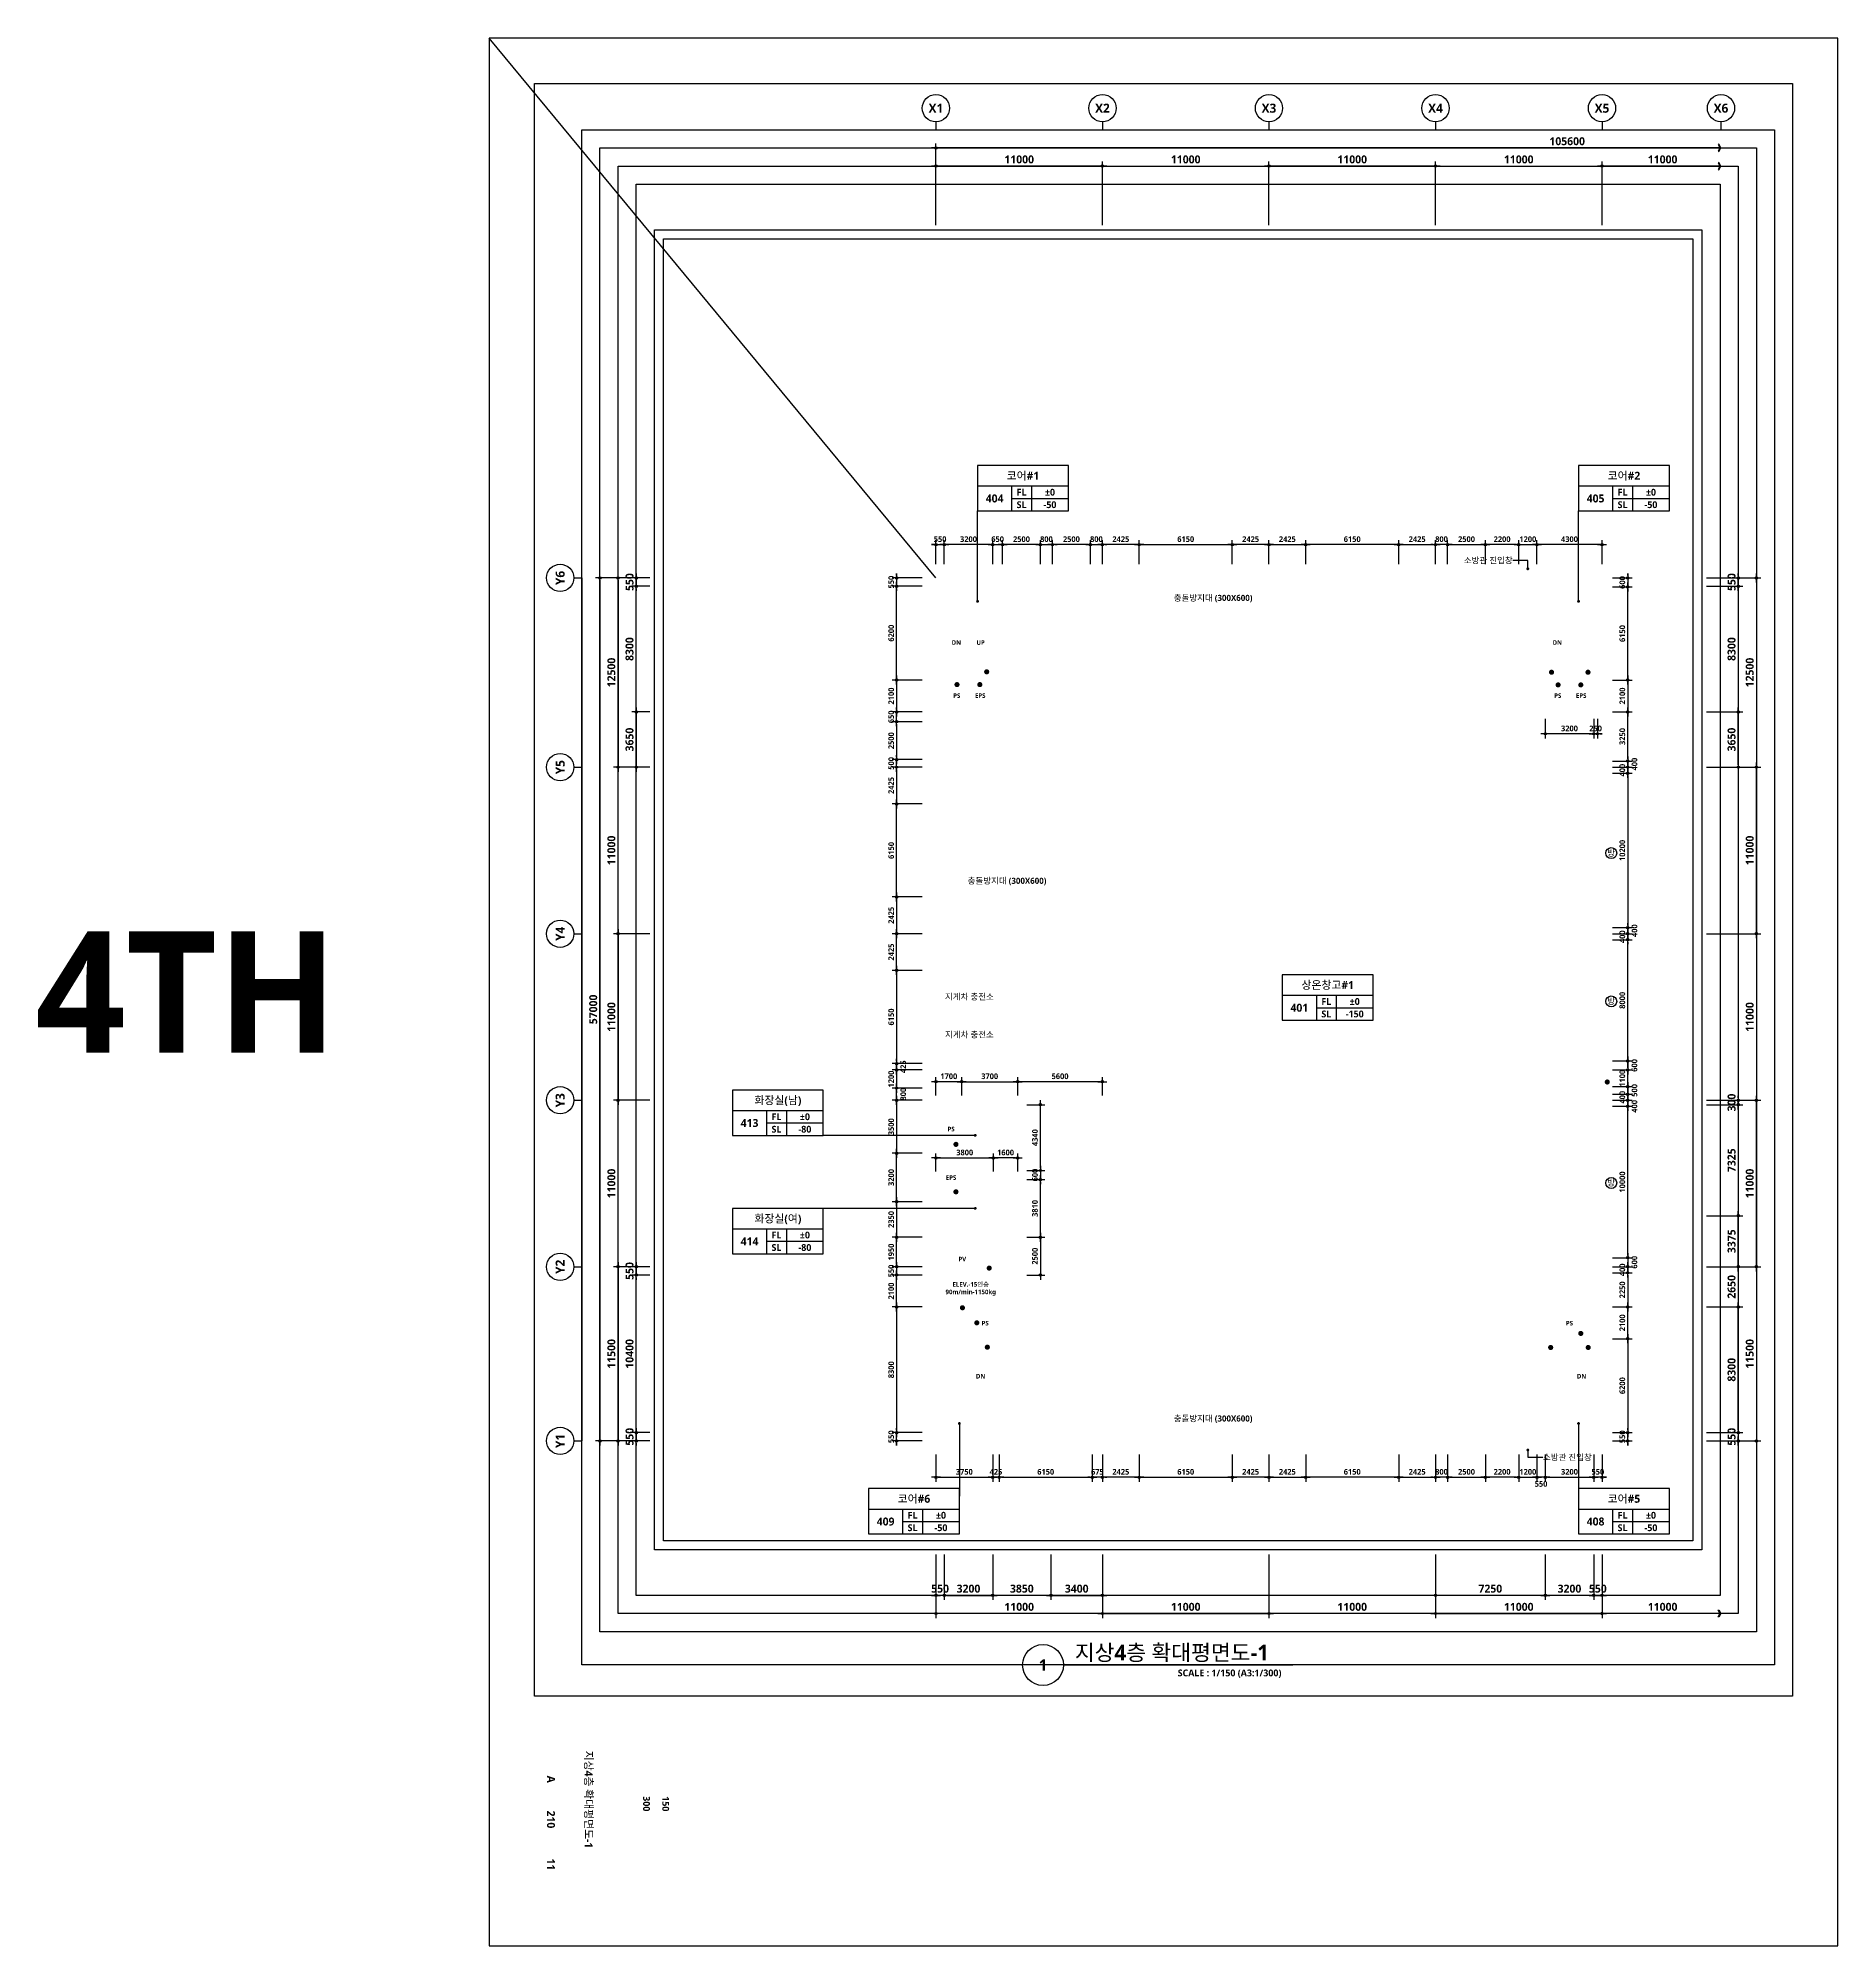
# Model space of a CAD drawing. Header units: millimetres. Extents: x -63924 to 190228206, y 0 to 456875599.
# Drawn here: x -29788 to 89100, y 630000 to 756000 of the extents above; entities that cross this region are included whole.
import ezdxf
from ezdxf.enums import TextEntityAlignment as Align

# ---------------------------------------------------------------- set-up
doc = ezdxf.new("R2010")
doc.units = ezdxf.units.MM
doc.header["$LTSCALE"] = 150
doc.header["$MEASUREMENT"] = 0
doc.header["$PDSIZE"] = -10
doc.layers.get('0').update_dxf_attribs({"linetype": 'CONTINUOUS'})
doc.layers.get('Defpoints').update_dxf_attribs({"color": 153, "linetype": 'CONTINUOUS'})
for name, color, linetype in [('A-ANNO-DIM', 4, 'CONTINUOUS'), ('A-ANNO-GRA1', 7, 'CONTINUOUS'), ('A-ANNO-LEAD', 4, 'CONTINUOUS'), ('A-ANNO-SYMB', 7, 'CONTINUOUS'), ('A-ANNO-TEXT1', 7, 'CONTINUOUS'), ('A-ANNO-TEXT2', 3, 'CONTINUOUS'), ('A-ANNO-TITL', 7, 'CONTINUOUS'), ('A-FLOR-MARK-ARCH', 1, 'CONTINUOUS'), ('A-ST-AXIS-BUB', 7, 'CONTINUOUS'), ('A-ST-AXIS-DIM', 7, 'CONTINUOUS'), ('AA-XXXX-TXT1', 2, 'CONTINUOUS')]:
    doc.layers.add(name, color=color, linetype=linetype)
for name, color, linetype, plot in [('Defpoint', 161, 'CONTINUOUS', False), ('G(그리드1)', 185, 'CONTINUOUS', False), ('G(그리드2)', 235, 'CONTINUOUS', False)]:
    doc.layers.add(name, color=color, linetype=linetype, plot=plot)
doc.styles.add('2020음성 1차', font='')
doc.styles.add('SH_나눔', font='')
doc.styles.add('SH_대대리576', font='')
doc.styles.add('SH_진천_나눔', font='')
doc.styles.get('2020음성 1차').set_extended_font_data('NanumGothic', bold=True)
doc.styles.get('SH_나눔').set_extended_font_data('NanumGothic', bold=True)
doc.styles.get('SH_대대리576').set_extended_font_data('NanumGothic', bold=True)
doc.styles.get('SH_진천_나눔').set_extended_font_data('NanumGothic', bold=True)
doc.dimstyles.new('SHP 300', dxfattribs={"dimscale": 150, "dimtxt": 3.5, "dimasz": 1, "dimexe": 2, "dimexo": 2, "dimgap": 1, "dimtad": 1, "dimdec": 0, "dimzin": 0, "dimdsep": 46, "dimtxsty": 'SH_대대리576', "dimblk": 'DIMDOT', "dimcen": 0.09, "dimclrt": 3, "dimadec": 0, "dimazin": 1, "dimtfac": 1, "dimtdec": 0, "dimtix": 1, "dimtmove": 2, "dimatfit": 0, "dimldrblk": 'DIMDOT', "dimfxl": 1, "dimtolj": 1, "dimtzin": 0, "dimarcsym": 0})
doc.dimstyles.new('SHP300내부', dxfattribs={"dimscale": 150, "dimtxt": 2.5, "dimasz": 1, "dimexe": 2, "dimexo": 2, "dimgap": 1, "dimtad": 1, "dimdec": 0, "dimzin": 0, "dimdsep": 46, "dimtxsty": 'SH_대대리576', "dimblk": 'DIMDOT', "dimcen": 0.09, "dimclrd": 256, "dimclre": 256, "dimclrt": 3, "dimadec": 0, "dimazin": 1, "dimtfac": 1, "dimtdec": 0, "dimtix": 1, "dimtmove": 2, "dimatfit": 0, "dimldrblk": 'DIMDOT', "dimfxl": 1, "dimtolj": 1, "dimtzin": 0, "dimlwd": -1, "dimlwe": -1, "dimarcsym": 0})

msp = doc.modelspace()

# ---------------------------------------------------------------- texts
at = {"layer": 'A-ANNO-TEXT1'}
for s, height, style, p in [('X1', 600, 'SH_대대리576', (29520, 751375)), ('X2', 600, 'SH_대대리576', (40520, 751375)), ('X3', 600, 'SH_대대리576', (51520, 751375)), ('X4', 600, 'SH_대대리576', (62520, 751375)), ('X5', 600, 'SH_대대리576', (73520, 751375)), ('X6', 600, 'SH_대대리576', (81380, 751375)), ('DN', 300, 'SH_진천_나눔', (30870, 716080)), ('UP', 300, 'SH_진천_나눔', (32470, 716080)), ('DN', 300, 'SH_진천_나눔', (70570, 716080)), ('90m/min-1150kg', 300, 'SH_진천_나눔', (31820, 673190)), ('ELEV.-15인승', 300, 'SH_진천_나눔', (31820, 673690))]:
    msp.add_text(s, height=height, dxfattribs=dict(at, style=style)).set_placement(p, align=Align.MIDDLE_CENTER)
at = {"layer": 'A-ANNO-TEXT1', "style": 'SH_대대리576'}
for s, p in [('Y6', (4695, 720350)), ('Y5', (4695, 707850)), ('Y4', (4695, 696850)), ('Y3', (4695, 685850)), ('Y2', (4695, 674850)), ('Y1', (4695, 663350))]:
    msp.add_text(s, height=600, rotation=90, dxfattribs=at).set_placement(p, align=Align.MIDDLE_CENTER)
at = {"layer": 'A-ANNO-TEXT1', "style": '2020음성 1차'}
for s, p in [('소방관 진입창', (67620, 721504.6)), ('지게차 충전소', (33344.5, 692687.6)), ('지게차 충전소', (33344.5, 690187.6))]:
    msp.add_text(s, height=400, dxfattribs=at).set_placement(p, align=Align.MIDDLE_RIGHT)
for s, p in [('충돌방지대 (300X600)', (45229.5, 719030.8)), ('충돌방지대 (300X600)', (31616.9, 700344.3)), ('충돌방지대 (300X600)', (45229.5, 664830.6)), ('소방관 진입창', (69620, 662270.1))]:
    msp.add_text(s, height=400, dxfattribs=at).set_placement(p, align=Align.MIDDLE_LEFT)
at = {"layer": 'A-ANNO-TEXT1', "style": 'SH_진천_나눔'}
for s, p in [('PS', (30895, 712575)), ('EPS', (32445, 712575)), ('PS', (70595, 712575)), ('EPS', (72145, 712575)), ('PS', (30520, 683950)), ('EPS', (30517.4, 680743.4)), ('PS', (32770, 671125)), ('PS', (71370, 671125)), ('DN', (32470, 667620)), ('DN', (72170, 667620))]:
    msp.add_text(s, height=300, dxfattribs=at).set_placement(p, align=Align.MIDDLE)
msp.add_text('PV', height=300, dxfattribs=at).set_placement((31005.2, 675211.5))
at = {"layer": 'A-ANNO-TITL', "style": 'SH_대대리576'}
for s, height, p in [('지상4층 확대평면도-1', 525, (6595.9, 639664.9)), ('A', 525, (4090.6, 641006.2)), ('210', 525, (4090.6, 638349.6)), ('300', 450, (10400.1, 639382.2)), ('150', 450, (11666.7, 639382.2)), ('11', 525, (4090.6, 635376.4))]:
    msp.add_text(s, height=height, rotation=270, dxfattribs=at).set_placement(p, align=Align.MIDDLE)
at = {"layer": 'A-ST-AXIS-DIM', "color": 3, "char_height": 525, "attachment_point": 5, "style": 'SH_대대리576'}
for s, insert in [('\\A1;105600', (71220, 749189.7)), ('\\A1;11000', (77525, 747987.9)), ('\\A1;11000', (77525, 652387.9))]:
    msp.add_mtext(s, dxfattribs=dict(at, insert=insert))
at = {"layer": 'Defpoint', "style": 'SH_대대리576'}
msp.add_text('4TH', height=8000, dxfattribs=at).set_placement((-10000, 693000), align=Align.MIDDLE_RIGHT)

# ---------------------------------------------------------------- blocks, each defined once
blk = doc.blocks.new('*U12')
at = {"layer": 'A-ANNO-TITL'}
blk.add_line((0, 0), (5050, 0), dxfattribs=at)
blk.add_circle((-450, 0), 450, dxfattribs=at)
at = {"layer": 'AA-XXXX-TXT1', "style": 'SH_대대리576'}
blk.add_attdef('DWG.TITLE', (250, 100), '', height=350, dxfattribs=at)
at = {"layer": 'AA-XXXX-TXT1', "color": 7, "style": 'SH_대대리576'}
blk.add_attdef('NO1', text='', height=300, dxfattribs=at).set_placement((-450, 0), align=Align.MIDDLE)
at = {"layer": 'AA-XXXX-TXT1', "style": 'SH_대대리576'}
blk.add_attdef('SCALE', text='', height=150, dxfattribs=at).set_placement((4800, -100), align=Align.TOP_RIGHT)
blk = doc.blocks.new('A-ST-AXIS-BUB-1')
at = {"layer": 'A-ST-AXIS-BUB'}
blk.add_line((0, 350), (0, 0), dxfattribs=at)
blk.add_circle((0, 950), 600, dxfattribs=at)
blk = doc.blocks.new('DIMDOT')
at = {"color": 0}
blk.add_line((-2, 0), (2, 0), dxfattribs=at)
for radius in [0.5, 0.25]:
    blk.add_circle((0, 0), radius, dxfattribs=at)
blk = doc.blocks.new('*D119')
at = {"layer": 'A-ST-AXIS-DIM', "color": 0, "lineweight": -2, "transparency": 16777216}
for p, q in [((10620, 674850), (8220, 674850)), ((8520, 674700), (8520, 663500)), ((10620, 663350), (8220, 663350))]:
    blk.add_line(p, q, dxfattribs=at)
at = {"layer": 'Defpoints', "color": 0, "transparency": 16777216}
for p in [(10920, 674850), (8520, 663350), (10920, 663350)]:
    blk.add_point(p, dxfattribs=at)
at = {"layer": 'A-ST-AXIS-DIM', "color": 0, "linetype": 'ByBlock', "lineweight": -2, "transparency": 16777216, "xscale": 150, "yscale": 150, "zscale": 150}
for p, rotation in [((8520, 674850), 90), ((8520, 663350), 270)]:
    blk.add_blockref('DIMDOT', p, dxfattribs=dict(at, rotation=rotation))
at = {"layer": 'A-ST-AXIS-DIM', "color": 3, "transparency": 16777216, "insert": (8081, 669100), "char_height": 525, "attachment_point": 5, "rotation": 90, "style": 'SH_대대리576'}
blk.add_mtext('\\A1;11500', dxfattribs=at)
blk = doc.blocks.new('*D120')
at = {"layer": 'A-ST-AXIS-DIM', "color": 0, "lineweight": -2, "transparency": 16777216}
for p, q in [((10620, 685850), (8220, 685850)), ((8520, 675000), (8520, 685700)), ((10620, 674850), (8220, 674850))]:
    blk.add_line(p, q, dxfattribs=at)
at = {"layer": 'Defpoints', "color": 0, "transparency": 16777216}
for p in [(8520, 685850), (10920, 685850), (10920, 674850)]:
    blk.add_point(p, dxfattribs=at)
at = {"layer": 'A-ST-AXIS-DIM', "color": 0, "linetype": 'ByBlock', "lineweight": -2, "transparency": 16777216, "xscale": 150, "yscale": 150, "zscale": 150}
for p, rotation in [((8520, 685850), 90), ((8520, 674850), 270)]:
    blk.add_blockref('DIMDOT', p, dxfattribs=dict(at, rotation=rotation))
at = {"layer": 'A-ST-AXIS-DIM', "color": 3, "transparency": 16777216, "insert": (8082, 680350), "char_height": 525, "attachment_point": 5, "rotation": 90, "style": 'SH_대대리576'}
blk.add_mtext('\\A1;11000', dxfattribs=at)
blk = doc.blocks.new('*D121')
at = {"layer": 'A-ST-AXIS-DIM', "color": 0, "lineweight": -2, "transparency": 16777216}
for p, q in [((10620, 696850), (8220, 696850)), ((8520, 696700), (8520, 686000)), ((10620, 685850), (8220, 685850))]:
    blk.add_line(p, q, dxfattribs=at)
at = {"layer": 'Defpoints', "color": 0, "transparency": 16777216}
for p in [(10920, 696850), (8520, 685850), (10920, 685850)]:
    blk.add_point(p, dxfattribs=at)
at = {"layer": 'A-ST-AXIS-DIM', "color": 0, "linetype": 'ByBlock', "lineweight": -2, "transparency": 16777216, "xscale": 150, "yscale": 150, "zscale": 150}
for p, rotation in [((8520, 696850), 90), ((8520, 685850), 270)]:
    blk.add_blockref('DIMDOT', p, dxfattribs=dict(at, rotation=rotation))
at = {"layer": 'A-ST-AXIS-DIM', "color": 3, "transparency": 16777216, "insert": (8082, 691350), "char_height": 525, "attachment_point": 5, "rotation": 90, "style": 'SH_대대리576'}
blk.add_mtext('\\A1;11000', dxfattribs=at)
blk = doc.blocks.new('*D122')
at = {"layer": 'A-ST-AXIS-DIM', "color": 0, "lineweight": -2, "transparency": 16777216}
for p, q in [((10620, 707850), (8220, 707850)), ((8520, 697000), (8520, 707700)), ((10620, 696850), (8220, 696850))]:
    blk.add_line(p, q, dxfattribs=at)
at = {"layer": 'Defpoints', "color": 0, "transparency": 16777216}
for p in [(8520, 707850), (10920, 707850), (10920, 696850)]:
    blk.add_point(p, dxfattribs=at)
at = {"layer": 'A-ST-AXIS-DIM', "color": 0, "linetype": 'ByBlock', "lineweight": -2, "transparency": 16777216, "xscale": 150, "yscale": 150, "zscale": 150}
for p, rotation in [((8520, 707850), 90), ((8520, 696850), 270)]:
    blk.add_blockref('DIMDOT', p, dxfattribs=dict(at, rotation=rotation))
at = {"layer": 'A-ST-AXIS-DIM', "color": 3, "transparency": 16777216, "insert": (8082, 702350), "char_height": 525, "attachment_point": 5, "rotation": 90, "style": 'SH_대대리576'}
blk.add_mtext('\\A1;11000', dxfattribs=at)
blk = doc.blocks.new('*D123')
at = {"layer": 'A-ST-AXIS-DIM', "color": 0, "lineweight": -2, "transparency": 16777216}
for p, q in [((10620, 720350), (8220, 720350)), ((8520, 720200), (8520, 708000)), ((10620, 707850), (8220, 707850))]:
    blk.add_line(p, q, dxfattribs=at)
at = {"layer": 'Defpoints', "color": 0, "transparency": 16777216}
for p in [(10920, 720350), (8520, 707850), (10920, 707850)]:
    blk.add_point(p, dxfattribs=at)
at = {"layer": 'A-ST-AXIS-DIM', "color": 0, "linetype": 'ByBlock', "lineweight": -2, "transparency": 16777216, "xscale": 150, "yscale": 150, "zscale": 150}
for p, rotation in [((8520, 720350), 90), ((8520, 707850), 270)]:
    blk.add_blockref('DIMDOT', p, dxfattribs=dict(at, rotation=rotation))
at = {"layer": 'A-ST-AXIS-DIM', "color": 3, "transparency": 16777216, "insert": (8081, 714100), "char_height": 525, "attachment_point": 5, "rotation": 90, "style": 'SH_대대리576'}
blk.add_mtext('\\A1;12500', dxfattribs=at)
blk = doc.blocks.new('*D124')
at = {"layer": 'A-ST-AXIS-DIM', "color": 0, "lineweight": -2, "transparency": 16777216}
for p, q in [((10620, 720350), (7020, 720350)), ((7320, 720200), (7320, 663500)), ((10620, 663350), (7020, 663350))]:
    blk.add_line(p, q, dxfattribs=at)
at = {"layer": 'Defpoints', "color": 0, "transparency": 16777216}
for p in [(10920, 720350), (7320, 663350), (10920, 663350)]:
    blk.add_point(p, dxfattribs=at)
at = {"layer": 'A-ST-AXIS-DIM', "color": 0, "linetype": 'ByBlock', "lineweight": -2, "transparency": 16777216, "xscale": 150, "yscale": 150, "zscale": 150}
for p, rotation in [((7320, 720350), 90), ((7320, 663350), 270)]:
    blk.add_blockref('DIMDOT', p, dxfattribs=dict(at, rotation=rotation))
at = {"layer": 'A-ST-AXIS-DIM', "color": 3, "transparency": 16777216, "insert": (6881, 691850), "char_height": 525, "attachment_point": 5, "rotation": 90, "style": 'SH_대대리576'}
blk.add_mtext('\\A1;57000', dxfattribs=at)
blk = doc.blocks.new('*D136')
at = {"layer": 'A-ST-AXIS-DIM', "color": 0, "lineweight": -2, "transparency": 16777216}
for p, q in [((29520, 743650), (29520, 747850)), ((40370, 747550), (29670, 747550)), ((40520, 743650), (40520, 747850))]:
    blk.add_line(p, q, dxfattribs=at)
at = {"layer": 'Defpoints', "color": 0, "transparency": 16777216}
for p in [(29520, 747550), (29520, 743350), (40520, 743350)]:
    blk.add_point(p, dxfattribs=at)
at = {"layer": 'A-ST-AXIS-DIM', "color": 0, "linetype": 'ByBlock', "lineweight": -2, "transparency": 16777216, "xscale": 150, "yscale": 150, "zscale": 150, "rotation": 180}
blk.add_blockref('DIMDOT', (29520, 747550), dxfattribs=at)
at = {"layer": 'A-ST-AXIS-DIM', "color": 0, "linetype": 'ByBlock', "lineweight": -2, "transparency": 16777216, "xscale": 150, "yscale": 150, "zscale": 150}
blk.add_blockref('DIMDOT', (40520, 747550), dxfattribs=at)
at = {"layer": 'A-ST-AXIS-DIM', "color": 3, "transparency": 16777216, "insert": (35020, 747988), "char_height": 525, "attachment_point": 5, "style": 'SH_대대리576'}
blk.add_mtext('\\A1;11000', dxfattribs=at)
blk = doc.blocks.new('*D137')
at = {"layer": 'A-ST-AXIS-DIM', "color": 0, "lineweight": -2, "transparency": 16777216}
for p, q in [((40520, 743650), (40520, 747850)), ((40670, 747550), (51370, 747550)), ((51520, 743650), (51520, 747850))]:
    blk.add_line(p, q, dxfattribs=at)
at = {"layer": 'Defpoints', "color": 0, "transparency": 16777216}
for p in [(51520, 747550), (40520, 743350), (51520, 743350)]:
    blk.add_point(p, dxfattribs=at)
at = {"layer": 'A-ST-AXIS-DIM', "color": 0, "linetype": 'ByBlock', "lineweight": -2, "transparency": 16777216, "xscale": 150, "yscale": 150, "zscale": 150, "rotation": 180}
blk.add_blockref('DIMDOT', (40520, 747550), dxfattribs=at)
at = {"layer": 'A-ST-AXIS-DIM', "color": 0, "linetype": 'ByBlock', "lineweight": -2, "transparency": 16777216, "xscale": 150, "yscale": 150, "zscale": 150}
blk.add_blockref('DIMDOT', (51520, 747550), dxfattribs=at)
at = {"layer": 'A-ST-AXIS-DIM', "color": 3, "transparency": 16777216, "insert": (46020, 747988), "char_height": 525, "attachment_point": 5, "style": 'SH_대대리576'}
blk.add_mtext('\\A1;11000', dxfattribs=at)
blk = doc.blocks.new('*D138')
at = {"layer": 'A-ST-AXIS-DIM', "color": 0, "lineweight": -2, "transparency": 16777216}
for p, q in [((51520, 743650), (51520, 747850)), ((62370, 747550), (51670, 747550)), ((62520, 743650), (62520, 747850))]:
    blk.add_line(p, q, dxfattribs=at)
at = {"layer": 'Defpoints', "color": 0, "transparency": 16777216}
for p in [(51520, 747550), (51520, 743350), (62520, 743350)]:
    blk.add_point(p, dxfattribs=at)
at = {"layer": 'A-ST-AXIS-DIM', "color": 0, "linetype": 'ByBlock', "lineweight": -2, "transparency": 16777216, "xscale": 150, "yscale": 150, "zscale": 150, "rotation": 180}
blk.add_blockref('DIMDOT', (51520, 747550), dxfattribs=at)
at = {"layer": 'A-ST-AXIS-DIM', "color": 0, "linetype": 'ByBlock', "lineweight": -2, "transparency": 16777216, "xscale": 150, "yscale": 150, "zscale": 150}
blk.add_blockref('DIMDOT', (62520, 747550), dxfattribs=at)
at = {"layer": 'A-ST-AXIS-DIM', "color": 3, "transparency": 16777216, "insert": (57020, 747988), "char_height": 525, "attachment_point": 5, "style": 'SH_대대리576'}
blk.add_mtext('\\A1;11000', dxfattribs=at)
blk = doc.blocks.new('*D139')
at = {"layer": 'A-ST-AXIS-DIM', "color": 0, "lineweight": -2, "transparency": 16777216}
for p, q in [((62520, 743650), (62520, 747850)), ((62670, 747550), (73370, 747550)), ((73520, 743650), (73520, 747850))]:
    blk.add_line(p, q, dxfattribs=at)
at = {"layer": 'Defpoints', "color": 0, "transparency": 16777216}
for p in [(73520, 747550), (62520, 743350), (73520, 743350)]:
    blk.add_point(p, dxfattribs=at)
at = {"layer": 'A-ST-AXIS-DIM', "color": 0, "linetype": 'ByBlock', "lineweight": -2, "transparency": 16777216, "xscale": 150, "yscale": 150, "zscale": 150, "rotation": 180}
blk.add_blockref('DIMDOT', (62520, 747550), dxfattribs=at)
at = {"layer": 'A-ST-AXIS-DIM', "color": 0, "linetype": 'ByBlock', "lineweight": -2, "transparency": 16777216, "xscale": 150, "yscale": 150, "zscale": 150}
blk.add_blockref('DIMDOT', (73520, 747550), dxfattribs=at)
at = {"layer": 'A-ST-AXIS-DIM', "color": 3, "transparency": 16777216, "insert": (68020, 747988), "char_height": 525, "attachment_point": 5, "style": 'SH_대대리576'}
blk.add_mtext('\\A1;11000', dxfattribs=at)
blk = doc.blocks.new('*D1387')
at = {"layer": 'A-ST-AXIS-DIM', "color": 0, "lineweight": -2, "transparency": 16777216}
for p, q in [((29520, 655850), (29520, 651650)), ((40520, 655850), (40520, 651650)), ((40370, 651950), (29670, 651950))]:
    blk.add_line(p, q, dxfattribs=at)
at = {"layer": 'Defpoints', "color": 0, "transparency": 16777216}
for p in [(29520, 656150), (40520, 656150), (29520, 651950)]:
    blk.add_point(p, dxfattribs=at)
at = {"layer": 'A-ST-AXIS-DIM', "color": 0, "linetype": 'ByBlock', "lineweight": -2, "transparency": 16777216, "xscale": 150, "yscale": 150, "zscale": 150, "rotation": 180}
blk.add_blockref('DIMDOT', (29520, 651950), dxfattribs=at)
at = {"layer": 'A-ST-AXIS-DIM', "color": 0, "linetype": 'ByBlock', "lineweight": -2, "transparency": 16777216, "xscale": 150, "yscale": 150, "zscale": 150}
blk.add_blockref('DIMDOT', (40520, 651950), dxfattribs=at)
at = {"layer": 'A-ST-AXIS-DIM', "color": 3, "transparency": 16777216, "insert": (35020, 652388), "char_height": 525, "attachment_point": 5, "style": 'SH_대대리576'}
blk.add_mtext('\\A1;11000', dxfattribs=at)
blk = doc.blocks.new('*D1388')
at = {"layer": 'A-ST-AXIS-DIM', "color": 0, "lineweight": -2, "transparency": 16777216}
for p, q in [((40520, 655850), (40520, 651650)), ((51520, 655850), (51520, 651650)), ((40670, 651950), (51370, 651950))]:
    blk.add_line(p, q, dxfattribs=at)
at = {"layer": 'Defpoints', "color": 0, "transparency": 16777216}
for p in [(40520, 656150), (51520, 656150), (51520, 651950)]:
    blk.add_point(p, dxfattribs=at)
at = {"layer": 'A-ST-AXIS-DIM', "color": 0, "linetype": 'ByBlock', "lineweight": -2, "transparency": 16777216, "xscale": 150, "yscale": 150, "zscale": 150, "rotation": 180}
blk.add_blockref('DIMDOT', (40520, 651950), dxfattribs=at)
at = {"layer": 'A-ST-AXIS-DIM', "color": 0, "linetype": 'ByBlock', "lineweight": -2, "transparency": 16777216, "xscale": 150, "yscale": 150, "zscale": 150}
blk.add_blockref('DIMDOT', (51520, 651950), dxfattribs=at)
at = {"layer": 'A-ST-AXIS-DIM', "color": 3, "transparency": 16777216, "insert": (46020, 652388), "char_height": 525, "attachment_point": 5, "style": 'SH_대대리576'}
blk.add_mtext('\\A1;11000', dxfattribs=at)
blk = doc.blocks.new('*D1389')
at = {"layer": 'A-ST-AXIS-DIM', "color": 0, "lineweight": -2, "transparency": 16777216}
for p, q in [((51520, 655850), (51520, 651650)), ((62520, 655850), (62520, 651650)), ((62370, 651950), (51670, 651950))]:
    blk.add_line(p, q, dxfattribs=at)
at = {"layer": 'Defpoints', "color": 0, "transparency": 16777216}
for p in [(51520, 656150), (62520, 656150), (51520, 651950)]:
    blk.add_point(p, dxfattribs=at)
at = {"layer": 'A-ST-AXIS-DIM', "color": 0, "linetype": 'ByBlock', "lineweight": -2, "transparency": 16777216, "xscale": 150, "yscale": 150, "zscale": 150, "rotation": 180}
blk.add_blockref('DIMDOT', (51520, 651950), dxfattribs=at)
at = {"layer": 'A-ST-AXIS-DIM', "color": 0, "linetype": 'ByBlock', "lineweight": -2, "transparency": 16777216, "xscale": 150, "yscale": 150, "zscale": 150}
blk.add_blockref('DIMDOT', (62520, 651950), dxfattribs=at)
at = {"layer": 'A-ST-AXIS-DIM', "color": 3, "transparency": 16777216, "insert": (57020, 652388), "char_height": 525, "attachment_point": 5, "style": 'SH_대대리576'}
blk.add_mtext('\\A1;11000', dxfattribs=at)
blk = doc.blocks.new('*D1390')
at = {"layer": 'A-ST-AXIS-DIM', "color": 0, "lineweight": -2, "transparency": 16777216}
for p, q in [((62520, 655850), (62520, 651650)), ((73520, 655850), (73520, 651650)), ((62670, 651950), (73370, 651950))]:
    blk.add_line(p, q, dxfattribs=at)
at = {"layer": 'Defpoints', "color": 0, "transparency": 16777216}
for p in [(62520, 656150), (73520, 656150), (73520, 651950)]:
    blk.add_point(p, dxfattribs=at)
at = {"layer": 'A-ST-AXIS-DIM', "color": 0, "linetype": 'ByBlock', "lineweight": -2, "transparency": 16777216, "xscale": 150, "yscale": 150, "zscale": 150, "rotation": 180}
blk.add_blockref('DIMDOT', (62520, 651950), dxfattribs=at)
at = {"layer": 'A-ST-AXIS-DIM', "color": 0, "linetype": 'ByBlock', "lineweight": -2, "transparency": 16777216, "xscale": 150, "yscale": 150, "zscale": 150}
blk.add_blockref('DIMDOT', (73520, 651950), dxfattribs=at)
at = {"layer": 'A-ST-AXIS-DIM', "color": 3, "transparency": 16777216, "insert": (68020, 652388), "char_height": 525, "attachment_point": 5, "style": 'SH_대대리576'}
blk.add_mtext('\\A1;11000', dxfattribs=at)
blk = doc.blocks.new('*D1391')
at = {"layer": 'A-ST-AXIS-DIM', "color": 0, "lineweight": -2, "transparency": 16777216}
for p, q in [((72970, 655850), (72970, 652850)), ((73520, 655850), (73520, 652850)), ((72820, 653150), (72670, 653150)), ((72970, 653150), (73520, 653150)), ((73670, 653150), (73820, 653150))]:
    blk.add_line(p, q, dxfattribs=at)
at = {"layer": 'Defpoints', "color": 0, "transparency": 16777216}
for p in [(72970, 656150), (73520, 656150), (73520, 653150)]:
    blk.add_point(p, dxfattribs=at)
at = {"layer": 'A-ST-AXIS-DIM', "color": 0, "linetype": 'ByBlock', "lineweight": -2, "transparency": 16777216, "xscale": 150, "yscale": 150, "zscale": 150}
blk.add_blockref('DIMDOT', (72970, 653150), dxfattribs=at)
at = {"layer": 'A-ST-AXIS-DIM', "color": 0, "linetype": 'ByBlock', "lineweight": -2, "transparency": 16777216, "xscale": 150, "yscale": 150, "zscale": 150, "rotation": 180}
blk.add_blockref('DIMDOT', (73520, 653150), dxfattribs=at)
at = {"layer": 'A-ST-AXIS-DIM', "color": 3, "transparency": 16777216, "insert": (73245, 653589), "char_height": 525, "attachment_point": 5, "style": 'SH_대대리576'}
blk.add_mtext('\\A1;550', dxfattribs=at)
blk = doc.blocks.new('*D1392')
at = {"layer": 'A-ST-AXIS-DIM', "color": 0, "lineweight": -2, "transparency": 16777216}
for p, q in [((69770, 655850), (69770, 652850)), ((72970, 655850), (72970, 652850)), ((72820, 653150), (69920, 653150))]:
    blk.add_line(p, q, dxfattribs=at)
at = {"layer": 'Defpoints', "color": 0, "transparency": 16777216}
for p in [(69770, 656150), (72970, 656150), (69770, 653150)]:
    blk.add_point(p, dxfattribs=at)
at = {"layer": 'A-ST-AXIS-DIM', "color": 0, "linetype": 'ByBlock', "lineweight": -2, "transparency": 16777216, "xscale": 150, "yscale": 150, "zscale": 150, "rotation": 180}
blk.add_blockref('DIMDOT', (69770, 653150), dxfattribs=at)
at = {"layer": 'A-ST-AXIS-DIM', "color": 0, "linetype": 'ByBlock', "lineweight": -2, "transparency": 16777216, "xscale": 150, "yscale": 150, "zscale": 150}
blk.add_blockref('DIMDOT', (72970, 653150), dxfattribs=at)
at = {"layer": 'A-ST-AXIS-DIM', "color": 3, "transparency": 16777216, "insert": (71370, 653590), "char_height": 525, "attachment_point": 5, "style": 'SH_대대리576'}
blk.add_mtext('\\A1;3200', dxfattribs=at)
blk = doc.blocks.new('*D1393')
at = {"layer": 'A-ST-AXIS-DIM', "color": 0, "lineweight": -2, "transparency": 16777216}
for p, q in [((30070, 655850), (30070, 652850)), ((33270, 655850), (33270, 652850)), ((30220, 653150), (33120, 653150))]:
    blk.add_line(p, q, dxfattribs=at)
at = {"layer": 'Defpoints', "color": 0, "transparency": 16777216}
for p in [(30070, 656150), (33270, 656150), (33270, 653150)]:
    blk.add_point(p, dxfattribs=at)
at = {"layer": 'A-ST-AXIS-DIM', "color": 0, "linetype": 'ByBlock', "lineweight": -2, "transparency": 16777216, "xscale": 150, "yscale": 150, "zscale": 150, "rotation": 180}
blk.add_blockref('DIMDOT', (30070, 653150), dxfattribs=at)
at = {"layer": 'A-ST-AXIS-DIM', "color": 0, "linetype": 'ByBlock', "lineweight": -2, "transparency": 16777216, "xscale": 150, "yscale": 150, "zscale": 150}
blk.add_blockref('DIMDOT', (33270, 653150), dxfattribs=at)
at = {"layer": 'A-ST-AXIS-DIM', "color": 3, "transparency": 16777216, "insert": (31670, 653590), "char_height": 525, "attachment_point": 5, "style": 'SH_대대리576'}
blk.add_mtext('\\A1;3200', dxfattribs=at)
blk = doc.blocks.new('*D1394')
at = {"layer": 'A-ST-AXIS-DIM', "color": 0, "lineweight": -2, "transparency": 16777216}
for p, q in [((33270, 655850), (33270, 652850)), ((37120, 655850), (37120, 652850)), ((36970, 653150), (33420, 653150))]:
    blk.add_line(p, q, dxfattribs=at)
at = {"layer": 'Defpoints', "color": 0, "transparency": 16777216}
for p in [(33270, 656150), (37120, 656150), (33270, 653150)]:
    blk.add_point(p, dxfattribs=at)
at = {"layer": 'A-ST-AXIS-DIM', "color": 0, "linetype": 'ByBlock', "lineweight": -2, "transparency": 16777216, "xscale": 150, "yscale": 150, "zscale": 150, "rotation": 180}
blk.add_blockref('DIMDOT', (33270, 653150), dxfattribs=at)
at = {"layer": 'A-ST-AXIS-DIM', "color": 0, "linetype": 'ByBlock', "lineweight": -2, "transparency": 16777216, "xscale": 150, "yscale": 150, "zscale": 150}
blk.add_blockref('DIMDOT', (37120, 653150), dxfattribs=at)
at = {"layer": 'A-ST-AXIS-DIM', "color": 3, "transparency": 16777216, "insert": (35195, 653590), "char_height": 525, "attachment_point": 5, "style": 'SH_대대리576'}
blk.add_mtext('\\A1;3850', dxfattribs=at)
blk = doc.blocks.new('*D1395')
at = {"layer": 'A-ST-AXIS-DIM', "color": 0, "lineweight": -2, "transparency": 16777216}
for p, q in [((37120, 655850), (37120, 652850)), ((40520, 655850), (40520, 652850)), ((37270, 653150), (40370, 653150))]:
    blk.add_line(p, q, dxfattribs=at)
at = {"layer": 'Defpoints', "color": 0, "transparency": 16777216}
for p in [(37120, 656150), (40520, 656150), (40520, 653150)]:
    blk.add_point(p, dxfattribs=at)
at = {"layer": 'A-ST-AXIS-DIM', "color": 0, "linetype": 'ByBlock', "lineweight": -2, "transparency": 16777216, "xscale": 150, "yscale": 150, "zscale": 150, "rotation": 180}
blk.add_blockref('DIMDOT', (37120, 653150), dxfattribs=at)
at = {"layer": 'A-ST-AXIS-DIM', "color": 0, "linetype": 'ByBlock', "lineweight": -2, "transparency": 16777216, "xscale": 150, "yscale": 150, "zscale": 150}
blk.add_blockref('DIMDOT', (40520, 653150), dxfattribs=at)
at = {"layer": 'A-ST-AXIS-DIM', "color": 3, "transparency": 16777216, "insert": (38820, 653590), "char_height": 525, "attachment_point": 5, "style": 'SH_대대리576'}
blk.add_mtext('\\A1;3400', dxfattribs=at)
blk = doc.blocks.new('*D1396')
at = {"layer": 'A-ST-AXIS-DIM', "color": 0, "lineweight": -2, "transparency": 16777216}
for p, q in [((29520, 655850), (29520, 652850)), ((30070, 655850), (30070, 652850)), ((29370, 653150), (29220, 653150)), ((30070, 653150), (29520, 653150)), ((30220, 653150), (30370, 653150))]:
    blk.add_line(p, q, dxfattribs=at)
at = {"layer": 'Defpoints', "color": 0, "transparency": 16777216}
for p in [(29520, 656150), (30070, 656150), (29520, 653150)]:
    blk.add_point(p, dxfattribs=at)
at = {"layer": 'A-ST-AXIS-DIM', "color": 0, "linetype": 'ByBlock', "lineweight": -2, "transparency": 16777216, "xscale": 150, "yscale": 150, "zscale": 150}
blk.add_blockref('DIMDOT', (29520, 653150), dxfattribs=at)
at = {"layer": 'A-ST-AXIS-DIM', "color": 0, "linetype": 'ByBlock', "lineweight": -2, "transparency": 16777216, "xscale": 150, "yscale": 150, "zscale": 150, "rotation": 180}
blk.add_blockref('DIMDOT', (30070, 653150), dxfattribs=at)
at = {"layer": 'A-ST-AXIS-DIM', "color": 3, "transparency": 16777216, "insert": (29795, 653589), "char_height": 525, "attachment_point": 5, "style": 'SH_대대리576'}
blk.add_mtext('\\A1;550', dxfattribs=at)
blk = doc.blocks.new('*D1397')
at = {"layer": 'A-ST-AXIS-DIM', "color": 0, "lineweight": -2, "transparency": 16777216}
for p, q in [((62520, 655850), (62520, 652850)), ((69770, 655850), (69770, 652850)), ((69620, 653150), (62670, 653150))]:
    blk.add_line(p, q, dxfattribs=at)
at = {"layer": 'Defpoints', "color": 0, "transparency": 16777216}
for p in [(62520, 656150), (69770, 656150), (62520, 653150)]:
    blk.add_point(p, dxfattribs=at)
at = {"layer": 'A-ST-AXIS-DIM', "color": 0, "linetype": 'ByBlock', "lineweight": -2, "transparency": 16777216, "xscale": 150, "yscale": 150, "zscale": 150, "rotation": 180}
blk.add_blockref('DIMDOT', (62520, 653150), dxfattribs=at)
at = {"layer": 'A-ST-AXIS-DIM', "color": 0, "linetype": 'ByBlock', "lineweight": -2, "transparency": 16777216, "xscale": 150, "yscale": 150, "zscale": 150}
blk.add_blockref('DIMDOT', (69770, 653150), dxfattribs=at)
at = {"layer": 'A-ST-AXIS-DIM', "color": 3, "transparency": 16777216, "insert": (66145, 653589), "char_height": 525, "attachment_point": 5, "style": 'SH_대대리576'}
blk.add_mtext('\\A1;7250', dxfattribs=at)
blk = doc.blocks.new('*D1398')
at = {"layer": 'A-ST-AXIS-DIM', "color": 0, "lineweight": -2, "transparency": 16777216}
for p, q in [((10620, 674300), (9420, 674300)), ((9720, 664050), (9720, 674150)), ((10620, 663900), (9420, 663900))]:
    blk.add_line(p, q, dxfattribs=at)
at = {"layer": 'Defpoints', "color": 0, "transparency": 16777216}
for p in [(9720, 674300), (10920, 674300), (10920, 663900)]:
    blk.add_point(p, dxfattribs=at)
at = {"layer": 'A-ST-AXIS-DIM', "color": 0, "linetype": 'ByBlock', "lineweight": -2, "transparency": 16777216, "xscale": 150, "yscale": 150, "zscale": 150}
for p, rotation in [((9720, 674300), 90), ((9720, 663900), 270)]:
    blk.add_blockref('DIMDOT', p, dxfattribs=dict(at, rotation=rotation))
at = {"layer": 'A-ST-AXIS-DIM', "color": 3, "transparency": 16777216, "insert": (9282, 669100), "char_height": 525, "attachment_point": 5, "rotation": 90, "style": 'SH_대대리576'}
blk.add_mtext('\\A1;10400', dxfattribs=at)
blk = doc.blocks.new('*D1399')
at = {"layer": 'A-ST-AXIS-DIM', "color": 0, "lineweight": -2, "transparency": 16777216}
for p, q in [((10620, 674850), (9420, 674850)), ((10620, 674300), (9420, 674300)), ((9720, 675000), (9720, 675150)), ((9720, 674850), (9720, 674300)), ((9720, 674150), (9720, 674000))]:
    blk.add_line(p, q, dxfattribs=at)
at = {"layer": 'Defpoints', "color": 0, "transparency": 16777216}
for p in [(9720, 674300), (10920, 674850), (10920, 674300)]:
    blk.add_point(p, dxfattribs=at)
at = {"layer": 'A-ST-AXIS-DIM', "color": 0, "linetype": 'ByBlock', "lineweight": -2, "transparency": 16777216, "xscale": 150, "yscale": 150, "zscale": 150}
for p, rotation in [((9720, 674850), 270), ((9720, 674300), 90)]:
    blk.add_blockref('DIMDOT', p, dxfattribs=dict(at, rotation=rotation))
at = {"layer": 'A-ST-AXIS-DIM', "color": 3, "transparency": 16777216, "insert": (9281, 674575), "char_height": 525, "attachment_point": 5, "rotation": 90, "style": 'SH_대대리576'}
blk.add_mtext('\\A1;550', dxfattribs=at)
blk = doc.blocks.new('*D1400')
at = {"layer": 'A-ST-AXIS-DIM', "color": 0, "lineweight": -2, "transparency": 16777216}
for p, q in [((9720, 664050), (9720, 664200)), ((10620, 663900), (9420, 663900)), ((10620, 663350), (9420, 663350)), ((9720, 663900), (9720, 663350)), ((9720, 663200), (9720, 663050))]:
    blk.add_line(p, q, dxfattribs=at)
at = {"layer": 'Defpoints', "color": 0, "transparency": 16777216}
for p in [(9720, 663350), (10920, 663900), (10920, 663350)]:
    blk.add_point(p, dxfattribs=at)
at = {"layer": 'A-ST-AXIS-DIM', "color": 0, "linetype": 'ByBlock', "lineweight": -2, "transparency": 16777216, "xscale": 150, "yscale": 150, "zscale": 150}
for p, rotation in [((9720, 663900), 270), ((9720, 663350), 90)]:
    blk.add_blockref('DIMDOT', p, dxfattribs=dict(at, rotation=rotation))
at = {"layer": 'A-ST-AXIS-DIM', "color": 3, "transparency": 16777216, "insert": (9281, 663625), "char_height": 525, "attachment_point": 5, "rotation": 90, "style": 'SH_대대리576'}
blk.add_mtext('\\A1;550', dxfattribs=at)
blk = doc.blocks.new('*D1401')
at = {"layer": 'A-ST-AXIS-DIM', "color": 0, "lineweight": -2, "transparency": 16777216}
for p, q in [((10620, 719800), (9420, 719800)), ((9720, 711650), (9720, 719650)), ((10620, 711500), (9420, 711500))]:
    blk.add_line(p, q, dxfattribs=at)
at = {"layer": 'Defpoints', "color": 0, "transparency": 16777216}
for p in [(9720, 719800), (10920, 719800), (10920, 711500)]:
    blk.add_point(p, dxfattribs=at)
at = {"layer": 'A-ST-AXIS-DIM', "color": 0, "linetype": 'ByBlock', "lineweight": -2, "transparency": 16777216, "xscale": 150, "yscale": 150, "zscale": 150}
for p, rotation in [((9720, 719800), 90), ((9720, 711500), 270)]:
    blk.add_blockref('DIMDOT', p, dxfattribs=dict(at, rotation=rotation))
at = {"layer": 'A-ST-AXIS-DIM', "color": 3, "transparency": 16777216, "insert": (9280, 715650), "char_height": 525, "attachment_point": 5, "rotation": 90, "style": 'SH_대대리576'}
blk.add_mtext('\\A1;8300', dxfattribs=at)
blk = doc.blocks.new('*D1402')
at = {"layer": 'A-ST-AXIS-DIM', "color": 0, "lineweight": -2, "transparency": 16777216}
for p, q in [((10620, 720350), (9420, 720350)), ((10620, 719800), (9420, 719800)), ((9720, 720500), (9720, 720650)), ((9720, 720350), (9720, 719800)), ((9720, 719650), (9720, 719500))]:
    blk.add_line(p, q, dxfattribs=at)
at = {"layer": 'Defpoints', "color": 0, "transparency": 16777216}
for p in [(9720, 719800), (10920, 720350), (10920, 719800)]:
    blk.add_point(p, dxfattribs=at)
at = {"layer": 'A-ST-AXIS-DIM', "color": 0, "linetype": 'ByBlock', "lineweight": -2, "transparency": 16777216, "xscale": 150, "yscale": 150, "zscale": 150}
for p, rotation in [((9720, 720350), 270), ((9720, 719800), 90)]:
    blk.add_blockref('DIMDOT', p, dxfattribs=dict(at, rotation=rotation))
at = {"layer": 'A-ST-AXIS-DIM', "color": 3, "transparency": 16777216, "insert": (9281, 720075), "char_height": 525, "attachment_point": 5, "rotation": 90, "style": 'SH_대대리576'}
blk.add_mtext('\\A1;550', dxfattribs=at)
blk = doc.blocks.new('*D1403')
at = {"layer": 'A-ST-AXIS-DIM', "color": 0, "lineweight": -2, "transparency": 16777216}
for p, q in [((10620, 711500), (9420, 711500)), ((9720, 711350), (9720, 708000)), ((10620, 707850), (9420, 707850))]:
    blk.add_line(p, q, dxfattribs=at)
at = {"layer": 'Defpoints', "color": 0, "transparency": 16777216}
for p in [(10920, 711500), (9720, 707850), (10920, 707850)]:
    blk.add_point(p, dxfattribs=at)
at = {"layer": 'A-ST-AXIS-DIM', "color": 0, "linetype": 'ByBlock', "lineweight": -2, "transparency": 16777216, "xscale": 150, "yscale": 150, "zscale": 150}
for p, rotation in [((9720, 711500), 90), ((9720, 707850), 270)]:
    blk.add_blockref('DIMDOT', p, dxfattribs=dict(at, rotation=rotation))
at = {"layer": 'A-ST-AXIS-DIM', "color": 3, "transparency": 16777216, "insert": (9280, 709675), "char_height": 525, "attachment_point": 5, "rotation": 90, "style": 'SH_대대리576'}
blk.add_mtext('\\A1;3650', dxfattribs=at)
blk = doc.blocks.new('*D1404')
at = {"layer": 'A-ANNO-DIM', "transparency": 16777216}
for p, q in [((28620, 719800), (26620, 719800)), ((26920, 713750), (26920, 719650)), ((28620, 713600), (26620, 713600))]:
    blk.add_line(p, q, dxfattribs=at)
at = {"layer": 'Defpoints', "color": 0, "transparency": 16777216}
for p in [(26920, 719800), (28920, 719800), (28920, 713600)]:
    blk.add_point(p, dxfattribs=at)
at = {"layer": 'A-ANNO-DIM', "linetype": 'ByBlock', "transparency": 16777216, "xscale": 150, "yscale": 150, "zscale": 150}
for p, rotation in [((26920, 719800), 89.99999999999997), ((26920, 713600), 269.9999999999999)]:
    blk.add_blockref('DIMDOT', p, dxfattribs=dict(at, rotation=rotation))
at = {"layer": 'A-ANNO-DIM', "color": 3, "transparency": 16777216, "insert": (26563, 716700), "char_height": 375, "attachment_point": 5, "rotation": 90, "style": 'SH_대대리576'}
blk.add_mtext('\\A1;6200', dxfattribs=at)
blk = doc.blocks.new('*D1405')
at = {"layer": 'A-ANNO-DIM', "transparency": 16777216}
for p, q in [((28620, 720350), (26620, 720350)), ((28620, 719800), (26620, 719800)), ((26920, 720500), (26920, 720650)), ((26920, 720350), (26920, 719800)), ((26920, 719650), (26920, 719500))]:
    blk.add_line(p, q, dxfattribs=at)
at = {"layer": 'Defpoints', "color": 0, "transparency": 16777216}
for p in [(26920, 719800), (28920, 720350), (28920, 719800)]:
    blk.add_point(p, dxfattribs=at)
at = {"layer": 'A-ANNO-DIM', "linetype": 'ByBlock', "transparency": 16777216, "xscale": 150, "yscale": 150, "zscale": 150}
for p, rotation in [((26920, 720350), 270), ((26920, 719800), 90)]:
    blk.add_blockref('DIMDOT', p, dxfattribs=dict(at, rotation=rotation))
at = {"layer": 'A-ANNO-DIM', "color": 3, "transparency": 16777216, "insert": (26564, 720075), "char_height": 375, "attachment_point": 5, "rotation": 90, "style": 'SH_대대리576'}
blk.add_mtext('\\A1;550', dxfattribs=at)
blk = doc.blocks.new('*D1406')
at = {"layer": 'A-ANNO-DIM', "transparency": 16777216}
for p, q in [((28620, 713600), (26620, 713600)), ((26920, 713450), (26920, 711650)), ((28620, 711500), (26620, 711500))]:
    blk.add_line(p, q, dxfattribs=at)
at = {"layer": 'Defpoints', "color": 0, "transparency": 16777216}
for p in [(28920, 713600), (26920, 711500), (28920, 711500)]:
    blk.add_point(p, dxfattribs=at)
at = {"layer": 'A-ANNO-DIM', "linetype": 'ByBlock', "transparency": 16777216, "xscale": 150, "yscale": 150, "zscale": 150}
for p, rotation in [((26920, 713600), 90), ((26920, 711500), 270)]:
    blk.add_blockref('DIMDOT', p, dxfattribs=dict(at, rotation=rotation))
at = {"layer": 'A-ANNO-DIM', "color": 3, "transparency": 16777216, "insert": (26564, 712550), "char_height": 375, "attachment_point": 5, "rotation": 90, "style": 'SH_대대리576'}
blk.add_mtext('\\A1;2100', dxfattribs=at)
blk = doc.blocks.new('*D1407')
at = {"layer": 'A-ANNO-DIM', "transparency": 16777216}
for p, q in [((28620, 711500), (26620, 711500)), ((28620, 710850), (26620, 710850)), ((26920, 711650), (26920, 711800)), ((26920, 710850), (26920, 711500)), ((26920, 710700), (26920, 710550))]:
    blk.add_line(p, q, dxfattribs=at)
at = {"layer": 'Defpoints', "color": 0, "transparency": 16777216}
for p in [(26920, 711500), (28920, 711500), (28920, 710850)]:
    blk.add_point(p, dxfattribs=at)
at = {"layer": 'A-ANNO-DIM', "linetype": 'ByBlock', "transparency": 16777216, "xscale": 150, "yscale": 150, "zscale": 150}
for p, rotation in [((26920, 711500), 270), ((26920, 710850), 90)]:
    blk.add_blockref('DIMDOT', p, dxfattribs=dict(at, rotation=rotation))
at = {"layer": 'A-ANNO-DIM', "color": 3, "transparency": 16777216, "insert": (26563, 711175), "char_height": 375, "attachment_point": 5, "rotation": 90, "style": 'SH_대대리576'}
blk.add_mtext('\\A1;650', dxfattribs=at)
blk = doc.blocks.new('*D1408')
at = {"layer": 'A-ANNO-DIM', "transparency": 16777216}
for p, q in [((29370, 722550), (29220, 722550)), ((29520, 721250), (29520, 722850)), ((29520, 722550), (30070, 722550)), ((30070, 721250), (30070, 722850)), ((30220, 722550), (30370, 722550))]:
    blk.add_line(p, q, dxfattribs=at)
at = {"layer": 'Defpoints', "color": 0, "transparency": 16777216}
for p in [(30070, 722550), (29520, 720950), (30070, 720950)]:
    blk.add_point(p, dxfattribs=at)
at = {"layer": 'A-ANNO-DIM', "linetype": 'ByBlock', "transparency": 16777216, "xscale": 150, "yscale": 150, "zscale": 150}
blk.add_blockref('DIMDOT', (29520, 722550), dxfattribs=at)
at = {"layer": 'A-ANNO-DIM', "linetype": 'ByBlock', "transparency": 16777216, "xscale": 150, "yscale": 150, "zscale": 150, "rotation": 180}
blk.add_blockref('DIMDOT', (30070, 722550), dxfattribs=at)
at = {"layer": 'A-ANNO-DIM', "color": 3, "transparency": 16777216, "insert": (29795, 722906), "char_height": 375, "attachment_point": 5, "style": 'SH_대대리576'}
blk.add_mtext('\\A1;550', dxfattribs=at)
blk = doc.blocks.new('*D1409')
at = {"layer": 'A-ANNO-DIM', "transparency": 16777216}
for p, q in [((30070, 721250), (30070, 722850)), ((33120, 722550), (30220, 722550)), ((33270, 721250), (33270, 722850))]:
    blk.add_line(p, q, dxfattribs=at)
at = {"layer": 'Defpoints', "color": 0, "transparency": 16777216}
for p in [(30070, 722550), (30070, 720950), (33270, 720950)]:
    blk.add_point(p, dxfattribs=at)
at = {"layer": 'A-ANNO-DIM', "linetype": 'ByBlock', "transparency": 16777216, "xscale": 150, "yscale": 150, "zscale": 150, "rotation": 180}
blk.add_blockref('DIMDOT', (30070, 722550), dxfattribs=at)
at = {"layer": 'A-ANNO-DIM', "linetype": 'ByBlock', "transparency": 16777216, "xscale": 150, "yscale": 150, "zscale": 150}
blk.add_blockref('DIMDOT', (33270, 722550), dxfattribs=at)
at = {"layer": 'A-ANNO-DIM', "color": 3, "transparency": 16777216, "insert": (31670, 722907), "char_height": 375, "attachment_point": 5, "style": 'SH_대대리576'}
blk.add_mtext('\\A1;3200', dxfattribs=at)
blk = doc.blocks.new('*D1410')
at = {"layer": 'A-ANNO-DIM', "transparency": 16777216}
for p, q in [((33120, 722550), (32970, 722550)), ((33270, 721250), (33270, 722850)), ((33270, 722550), (33920, 722550)), ((33920, 721250), (33920, 722850)), ((34070, 722550), (34220, 722550))]:
    blk.add_line(p, q, dxfattribs=at)
at = {"layer": 'Defpoints', "color": 0, "transparency": 16777216}
for p in [(33920, 722550), (33270, 720950), (33920, 720950)]:
    blk.add_point(p, dxfattribs=at)
at = {"layer": 'A-ANNO-DIM', "linetype": 'ByBlock', "transparency": 16777216, "xscale": 150, "yscale": 150, "zscale": 150}
blk.add_blockref('DIMDOT', (33270, 722550), dxfattribs=at)
at = {"layer": 'A-ANNO-DIM', "linetype": 'ByBlock', "transparency": 16777216, "xscale": 150, "yscale": 150, "zscale": 150, "rotation": 180}
blk.add_blockref('DIMDOT', (33920, 722550), dxfattribs=at)
at = {"layer": 'A-ANNO-DIM', "color": 3, "transparency": 16777216, "insert": (33595, 722907), "char_height": 375, "attachment_point": 5, "style": 'SH_대대리576'}
blk.add_mtext('\\A1;650', dxfattribs=at)
blk = doc.blocks.new('*D1411')
at = {"layer": 'A-ST-AXIS-DIM', "color": 0, "lineweight": -2, "transparency": 16777216}
for p, q in [((80420, 674850), (84020, 674850)), ((83720, 674700), (83720, 663500)), ((80420, 663350), (84020, 663350))]:
    blk.add_line(p, q, dxfattribs=at)
at = {"layer": 'Defpoints', "color": 0, "transparency": 16777216}
for p in [(80120, 674850), (80120, 663350), (83720, 663350)]:
    blk.add_point(p, dxfattribs=at)
at = {"layer": 'A-ST-AXIS-DIM', "color": 0, "linetype": 'ByBlock', "lineweight": -2, "transparency": 16777216, "xscale": 150, "yscale": 150, "zscale": 150}
for p, rotation in [((83720, 674850), 90), ((83720, 663350), 270)]:
    blk.add_blockref('DIMDOT', p, dxfattribs=dict(at, rotation=rotation))
at = {"layer": 'A-ST-AXIS-DIM', "color": 3, "transparency": 16777216, "insert": (83281, 669100), "char_height": 525, "attachment_point": 5, "rotation": 90, "style": 'SH_대대리576'}
blk.add_mtext('\\A1;11500', dxfattribs=at)
blk = doc.blocks.new('*D1412')
at = {"layer": 'A-ST-AXIS-DIM', "color": 0, "lineweight": -2, "transparency": 16777216}
for p, q in [((80420, 685850), (84020, 685850)), ((83720, 675000), (83720, 685700)), ((80420, 674850), (84020, 674850))]:
    blk.add_line(p, q, dxfattribs=at)
at = {"layer": 'Defpoints', "color": 0, "transparency": 16777216}
for p in [(80120, 685850), (83720, 685850), (80120, 674850)]:
    blk.add_point(p, dxfattribs=at)
at = {"layer": 'A-ST-AXIS-DIM', "color": 0, "linetype": 'ByBlock', "lineweight": -2, "transparency": 16777216, "xscale": 150, "yscale": 150, "zscale": 150}
for p, rotation in [((83720, 685850), 90), ((83720, 674850), 270)]:
    blk.add_blockref('DIMDOT', p, dxfattribs=dict(at, rotation=rotation))
at = {"layer": 'A-ST-AXIS-DIM', "color": 3, "transparency": 16777216, "insert": (83282, 680350), "char_height": 525, "attachment_point": 5, "rotation": 90, "style": 'SH_대대리576'}
blk.add_mtext('\\A1;11000', dxfattribs=at)
blk = doc.blocks.new('*D1413')
at = {"layer": 'A-ST-AXIS-DIM', "color": 0, "lineweight": -2, "transparency": 16777216}
for p, q in [((80420, 696850), (84020, 696850)), ((83720, 696700), (83720, 686000)), ((80420, 685850), (84020, 685850))]:
    blk.add_line(p, q, dxfattribs=at)
at = {"layer": 'Defpoints', "color": 0, "transparency": 16777216}
for p in [(80120, 696850), (80120, 685850), (83720, 685850)]:
    blk.add_point(p, dxfattribs=at)
at = {"layer": 'A-ST-AXIS-DIM', "color": 0, "linetype": 'ByBlock', "lineweight": -2, "transparency": 16777216, "xscale": 150, "yscale": 150, "zscale": 150}
for p, rotation in [((83720, 696850), 90), ((83720, 685850), 270)]:
    blk.add_blockref('DIMDOT', p, dxfattribs=dict(at, rotation=rotation))
at = {"layer": 'A-ST-AXIS-DIM', "color": 3, "transparency": 16777216, "insert": (83282, 691350), "char_height": 525, "attachment_point": 5, "rotation": 90, "style": 'SH_대대리576'}
blk.add_mtext('\\A1;11000', dxfattribs=at)
blk = doc.blocks.new('*D1414')
at = {"layer": 'A-ST-AXIS-DIM', "color": 0, "lineweight": -2, "transparency": 16777216}
for p, q in [((80420, 707850), (84020, 707850)), ((83720, 697000), (83720, 707700)), ((80420, 696850), (84020, 696850))]:
    blk.add_line(p, q, dxfattribs=at)
at = {"layer": 'Defpoints', "color": 0, "transparency": 16777216}
for p in [(80120, 707850), (83720, 707850), (80120, 696850)]:
    blk.add_point(p, dxfattribs=at)
at = {"layer": 'A-ST-AXIS-DIM', "color": 0, "linetype": 'ByBlock', "lineweight": -2, "transparency": 16777216, "xscale": 150, "yscale": 150, "zscale": 150}
for p, rotation in [((83720, 707850), 90), ((83720, 696850), 270)]:
    blk.add_blockref('DIMDOT', p, dxfattribs=dict(at, rotation=rotation))
at = {"layer": 'A-ST-AXIS-DIM', "color": 3, "transparency": 16777216, "insert": (83282, 702350), "char_height": 525, "attachment_point": 5, "rotation": 90, "style": 'SH_대대리576'}
blk.add_mtext('\\A1;11000', dxfattribs=at)
blk = doc.blocks.new('*D1415')
at = {"layer": 'A-ST-AXIS-DIM', "color": 0, "lineweight": -2, "transparency": 16777216}
for p, q in [((80420, 720350), (84020, 720350)), ((83720, 720200), (83720, 708000)), ((80420, 707850), (84020, 707850))]:
    blk.add_line(p, q, dxfattribs=at)
at = {"layer": 'Defpoints', "color": 0, "transparency": 16777216}
for p in [(80120, 720350), (80120, 707850), (83720, 707850)]:
    blk.add_point(p, dxfattribs=at)
at = {"layer": 'A-ST-AXIS-DIM', "color": 0, "linetype": 'ByBlock', "lineweight": -2, "transparency": 16777216, "xscale": 150, "yscale": 150, "zscale": 150}
for p, rotation in [((83720, 720350), 90), ((83720, 707850), 270)]:
    blk.add_blockref('DIMDOT', p, dxfattribs=dict(at, rotation=rotation))
at = {"layer": 'A-ST-AXIS-DIM', "color": 3, "transparency": 16777216, "insert": (83281, 714100), "char_height": 525, "attachment_point": 5, "rotation": 90, "style": 'SH_대대리576'}
blk.add_mtext('\\A1;12500', dxfattribs=at)
blk = doc.blocks.new('*D1416')
at = {"layer": 'A-ST-AXIS-DIM', "color": 0, "lineweight": -2, "transparency": 16777216}
for p, q in [((82520, 664050), (82520, 664200)), ((80420, 663900), (82820, 663900)), ((80420, 663350), (82820, 663350)), ((82520, 663900), (82520, 663350)), ((82520, 663200), (82520, 663050))]:
    blk.add_line(p, q, dxfattribs=at)
at = {"layer": 'Defpoints', "color": 0, "transparency": 16777216}
for p in [(80120, 663900), (80120, 663350), (82520, 663350)]:
    blk.add_point(p, dxfattribs=at)
at = {"layer": 'A-ST-AXIS-DIM', "color": 0, "linetype": 'ByBlock', "lineweight": -2, "transparency": 16777216, "xscale": 150, "yscale": 150, "zscale": 150}
for p, rotation in [((82520, 663900), 270), ((82520, 663350), 90)]:
    blk.add_blockref('DIMDOT', p, dxfattribs=dict(at, rotation=rotation))
at = {"layer": 'A-ST-AXIS-DIM', "color": 3, "transparency": 16777216, "insert": (82081, 663625), "char_height": 525, "attachment_point": 5, "rotation": 90, "style": 'SH_대대리576'}
blk.add_mtext('\\A1;550', dxfattribs=at)
blk = doc.blocks.new('*D1417')
at = {"layer": 'A-ST-AXIS-DIM', "color": 0, "lineweight": -2, "transparency": 16777216}
for p, q in [((80420, 672200), (82820, 672200)), ((82520, 664050), (82520, 672050)), ((80420, 663900), (82820, 663900))]:
    blk.add_line(p, q, dxfattribs=at)
at = {"layer": 'Defpoints', "color": 0, "transparency": 16777216}
for p in [(80120, 672200), (82520, 672200), (80120, 663900)]:
    blk.add_point(p, dxfattribs=at)
at = {"layer": 'A-ST-AXIS-DIM', "color": 0, "linetype": 'ByBlock', "lineweight": -2, "transparency": 16777216, "xscale": 150, "yscale": 150, "zscale": 150}
for p, rotation in [((82520, 672200), 90), ((82520, 663900), 270)]:
    blk.add_blockref('DIMDOT', p, dxfattribs=dict(at, rotation=rotation))
at = {"layer": 'A-ST-AXIS-DIM', "color": 3, "transparency": 16777216, "insert": (82080, 668050), "char_height": 525, "attachment_point": 5, "rotation": 90, "style": 'SH_대대리576'}
blk.add_mtext('\\A1;8300', dxfattribs=at)
blk = doc.blocks.new('*D1418')
at = {"layer": 'A-ST-AXIS-DIM', "color": 0, "lineweight": -2, "transparency": 16777216}
for p, q in [((80420, 674850), (82820, 674850)), ((82520, 674700), (82520, 672350)), ((80420, 672200), (82820, 672200))]:
    blk.add_line(p, q, dxfattribs=at)
at = {"layer": 'Defpoints', "color": 0, "transparency": 16777216}
for p in [(80120, 674850), (80120, 672200), (82520, 672200)]:
    blk.add_point(p, dxfattribs=at)
at = {"layer": 'A-ST-AXIS-DIM', "color": 0, "linetype": 'ByBlock', "lineweight": -2, "transparency": 16777216, "xscale": 150, "yscale": 150, "zscale": 150}
for p, rotation in [((82520, 674850), 90), ((82520, 672200), 270)]:
    blk.add_blockref('DIMDOT', p, dxfattribs=dict(at, rotation=rotation))
at = {"layer": 'A-ST-AXIS-DIM', "color": 3, "transparency": 16777216, "insert": (82080, 673525), "char_height": 525, "attachment_point": 5, "rotation": 90, "style": 'SH_대대리576'}
blk.add_mtext('\\A1;2650', dxfattribs=at)
blk = doc.blocks.new('*D1419')
at = {"layer": 'A-ST-AXIS-DIM', "color": 0, "lineweight": -2, "transparency": 16777216}
for p, q in [((80420, 719800), (82820, 719800)), ((82520, 719650), (82520, 711650)), ((80420, 711500), (82820, 711500))]:
    blk.add_line(p, q, dxfattribs=at)
at = {"layer": 'Defpoints', "color": 0, "transparency": 16777216}
for p in [(80120, 719800), (80120, 711500), (82520, 711500)]:
    blk.add_point(p, dxfattribs=at)
at = {"layer": 'A-ST-AXIS-DIM', "color": 0, "linetype": 'ByBlock', "lineweight": -2, "transparency": 16777216, "xscale": 150, "yscale": 150, "zscale": 150}
for p, rotation in [((82520, 719800), 90), ((82520, 711500), 270)]:
    blk.add_blockref('DIMDOT', p, dxfattribs=dict(at, rotation=rotation))
at = {"layer": 'A-ST-AXIS-DIM', "color": 3, "transparency": 16777216, "insert": (82080, 715650), "char_height": 525, "attachment_point": 5, "rotation": 90, "style": 'SH_대대리576'}
blk.add_mtext('\\A1;8300', dxfattribs=at)
blk = doc.blocks.new('*D1420')
at = {"layer": 'A-ST-AXIS-DIM', "color": 0, "lineweight": -2, "transparency": 16777216}
for p, q in [((80420, 711500), (82820, 711500)), ((82520, 708000), (82520, 711350)), ((80420, 707850), (82820, 707850))]:
    blk.add_line(p, q, dxfattribs=at)
at = {"layer": 'Defpoints', "color": 0, "transparency": 16777216}
for p in [(80120, 711500), (82520, 711500), (80120, 707850)]:
    blk.add_point(p, dxfattribs=at)
at = {"layer": 'A-ST-AXIS-DIM', "color": 0, "linetype": 'ByBlock', "lineweight": -2, "transparency": 16777216, "xscale": 150, "yscale": 150, "zscale": 150}
for p, rotation in [((82520, 711500), 90), ((82520, 707850), 270)]:
    blk.add_blockref('DIMDOT', p, dxfattribs=dict(at, rotation=rotation))
at = {"layer": 'A-ST-AXIS-DIM', "color": 3, "transparency": 16777216, "insert": (82080, 709675), "char_height": 525, "attachment_point": 5, "rotation": 90, "style": 'SH_대대리576'}
blk.add_mtext('\\A1;3650', dxfattribs=at)
blk = doc.blocks.new('*D1421')
at = {"layer": 'A-ST-AXIS-DIM', "color": 0, "lineweight": -2, "transparency": 16777216}
for p, q in [((80420, 720350), (82820, 720350)), ((80420, 719800), (82820, 719800)), ((82520, 720500), (82520, 720650)), ((82520, 719800), (82520, 720350)), ((82520, 719650), (82520, 719500))]:
    blk.add_line(p, q, dxfattribs=at)
at = {"layer": 'Defpoints', "color": 0, "transparency": 16777216}
for p in [(80120, 720350), (80120, 719800), (82520, 720350)]:
    blk.add_point(p, dxfattribs=at)
at = {"layer": 'A-ST-AXIS-DIM', "color": 0, "linetype": 'ByBlock', "lineweight": -2, "transparency": 16777216, "xscale": 150, "yscale": 150, "zscale": 150}
for p, rotation in [((82520, 720350), 270), ((82520, 719800), 90)]:
    blk.add_blockref('DIMDOT', p, dxfattribs=dict(at, rotation=rotation))
at = {"layer": 'A-ST-AXIS-DIM', "color": 3, "transparency": 16777216, "insert": (82081, 720075), "char_height": 525, "attachment_point": 5, "rotation": 90, "style": 'SH_대대리576'}
blk.add_mtext('\\A1;550', dxfattribs=at)
blk = doc.blocks.new('*D1422')
at = {"layer": 'A-ANNO-DIM', "transparency": 16777216}
for p, q in [((74220, 720350), (75520, 720350)), ((74220, 719750), (75520, 719750)), ((75220, 720500), (75220, 720650)), ((75220, 720350), (75220, 719750)), ((75220, 719600), (75220, 719450))]:
    blk.add_line(p, q, dxfattribs=at)
at = {"layer": 'Defpoints', "color": 0, "transparency": 16777216}
for p in [(73920, 720350), (73920, 719750), (75220, 719750)]:
    blk.add_point(p, dxfattribs=at)
at = {"layer": 'A-ANNO-DIM', "linetype": 'ByBlock', "transparency": 16777216, "xscale": 150, "yscale": 150, "zscale": 150}
for p, rotation in [((75220, 720350), 270), ((75220, 719750), 90)]:
    blk.add_blockref('DIMDOT', p, dxfattribs=dict(at, rotation=rotation))
at = {"layer": 'A-ANNO-DIM', "color": 3, "transparency": 16777216, "insert": (74863, 720050), "char_height": 375, "attachment_point": 5, "rotation": 90, "style": 'SH_대대리576'}
blk.add_mtext('\\A1;600', dxfattribs=at)
blk = doc.blocks.new('*D1423')
at = {"layer": 'A-ST-AXIS-DIM', "color": 0, "lineweight": -2, "transparency": 16777216}
for p, q in [((80420, 678225), (82820, 678225)), ((82520, 675000), (82520, 678075)), ((80420, 674850), (82820, 674850))]:
    blk.add_line(p, q, dxfattribs=at)
at = {"layer": 'Defpoints', "color": 0, "transparency": 16777216}
for p in [(80120, 678225), (82520, 678225), (80120, 674850)]:
    blk.add_point(p, dxfattribs=at)
at = {"layer": 'A-ST-AXIS-DIM', "color": 0, "linetype": 'ByBlock', "lineweight": -2, "transparency": 16777216, "xscale": 150, "yscale": 150, "zscale": 150}
for p, rotation in [((82520, 678225), 90), ((82520, 674850), 270)]:
    blk.add_blockref('DIMDOT', p, dxfattribs=dict(at, rotation=rotation))
at = {"layer": 'A-ST-AXIS-DIM', "color": 3, "transparency": 16777216, "insert": (82080.28054, 676537.5), "char_height": 525, "attachment_point": 5, "rotation": 90, "style": 'SH_대대리576'}
blk.add_mtext('\\A1;3375', dxfattribs=at)
blk = doc.blocks.new('*D1424')
at = {"layer": 'A-ST-AXIS-DIM', "color": 0, "lineweight": -2, "transparency": 16777216}
for p, q in [((80420, 685550), (82820, 685550)), ((82520, 685400), (82520, 678375)), ((80420, 678225), (82820, 678225))]:
    blk.add_line(p, q, dxfattribs=at)
at = {"layer": 'Defpoints', "color": 0, "transparency": 16777216}
for p in [(80120, 685550), (80120, 678225), (82520, 678225)]:
    blk.add_point(p, dxfattribs=at)
at = {"layer": 'A-ST-AXIS-DIM', "color": 0, "linetype": 'ByBlock', "lineweight": -2, "transparency": 16777216, "xscale": 150, "yscale": 150, "zscale": 150}
for p, rotation in [((82520, 685550), 90), ((82520, 678225), 270)]:
    blk.add_blockref('DIMDOT', p, dxfattribs=dict(at, rotation=rotation))
at = {"layer": 'A-ST-AXIS-DIM', "color": 3, "transparency": 16777216, "insert": (82080.28054, 681887.5), "char_height": 525, "attachment_point": 5, "rotation": 90, "style": 'SH_대대리576'}
blk.add_mtext('\\A1;7325', dxfattribs=at)
blk = doc.blocks.new('*D1425')
at = {"layer": 'A-ST-AXIS-DIM', "color": 0, "lineweight": -2, "transparency": 16777216}
for p, q in [((80420, 685850), (82820, 685850)), ((80420, 685550), (82820, 685550)), ((82520, 686000), (82520, 686150)), ((82520, 685550), (82520, 685850)), ((82520, 685400), (82520, 685250))]:
    blk.add_line(p, q, dxfattribs=at)
at = {"layer": 'Defpoints', "color": 0, "transparency": 16777216}
for p in [(80120, 685850), (80120, 685550), (82520, 685850)]:
    blk.add_point(p, dxfattribs=at)
at = {"layer": 'A-ST-AXIS-DIM', "color": 0, "linetype": 'ByBlock', "lineweight": -2, "transparency": 16777216, "xscale": 150, "yscale": 150, "zscale": 150}
for p, rotation in [((82520, 685850), 270), ((82520, 685550), 90)]:
    blk.add_blockref('DIMDOT', p, dxfattribs=dict(at, rotation=rotation))
at = {"layer": 'A-ST-AXIS-DIM', "color": 3, "transparency": 16777216, "insert": (82080.28054, 685700), "char_height": 525, "attachment_point": 5, "rotation": 90, "style": 'SH_대대리576'}
blk.add_mtext('\\A1;300', dxfattribs=at)
blk = doc.blocks.new('*D1426')
at = {"layer": 'A-ANNO-DIM', "transparency": 16777216}
for p, q in [((35520, 681210), (36720, 681210)), ((35520, 680610), (36720, 680610)), ((36420, 681360), (36420, 681510)), ((36420, 681210), (36420, 680610)), ((36420, 680460), (36420, 680310))]:
    blk.add_line(p, q, dxfattribs=at)
at = {"layer": 'Defpoints', "color": 0, "transparency": 16777216}
for p in [(35220, 681210), (35220, 680610), (36420, 680610)]:
    blk.add_point(p, dxfattribs=at)
at = {"layer": 'A-ANNO-DIM', "linetype": 'ByBlock', "transparency": 16777216, "xscale": 150, "yscale": 150, "zscale": 150}
for p, rotation in [((36420, 681210), 270), ((36420, 680610), 90)]:
    blk.add_blockref('DIMDOT', p, dxfattribs=dict(at, rotation=rotation))
at = {"layer": 'A-ANNO-DIM', "color": 3, "transparency": 16777216, "insert": (36063, 680910), "char_height": 375, "attachment_point": 5, "rotation": 90, "style": 'SH_대대리576'}
blk.add_mtext('\\A1;600', dxfattribs=at)
blk = doc.blocks.new('*D1427')
at = {"layer": 'A-ANNO-DIM', "transparency": 16777216}
for p, q in [((31220, 686175), (31220, 687375)), ((31370, 687075), (34770, 687075)), ((34920, 686175), (34920, 687375))]:
    blk.add_line(p, q, dxfattribs=at)
at = {"layer": 'Defpoints', "color": 0, "transparency": 16777216}
for p in [(34920, 687075), (31220, 685875), (34920, 685875)]:
    blk.add_point(p, dxfattribs=at)
at = {"layer": 'A-ANNO-DIM', "linetype": 'ByBlock', "transparency": 16777216, "xscale": 150, "yscale": 150, "zscale": 150, "rotation": 180}
blk.add_blockref('DIMDOT', (31220, 687075), dxfattribs=at)
at = {"layer": 'A-ANNO-DIM', "linetype": 'ByBlock', "transparency": 16777216, "xscale": 150, "yscale": 150, "zscale": 150}
blk.add_blockref('DIMDOT', (34920, 687075), dxfattribs=at)
at = {"layer": 'A-ANNO-DIM', "color": 3, "transparency": 16777216, "insert": (33070, 687432), "char_height": 375, "attachment_point": 5, "style": 'SH_대대리576'}
blk.add_mtext('\\A1;3700', dxfattribs=at)
blk = doc.blocks.new('*D1428')
at = {"layer": 'A-ANNO-DIM', "transparency": 16777216}
for p, q in [((29520, 686175), (29520, 687375)), ((31070, 687075), (29670, 687075)), ((31220, 686175), (31220, 687375))]:
    blk.add_line(p, q, dxfattribs=at)
at = {"layer": 'Defpoints', "color": 0, "transparency": 16777216}
for p in [(29520, 687075), (29520, 685875), (31220, 685875)]:
    blk.add_point(p, dxfattribs=at)
at = {"layer": 'A-ANNO-DIM', "linetype": 'ByBlock', "transparency": 16777216, "xscale": 150, "yscale": 150, "zscale": 150, "rotation": 180}
blk.add_blockref('DIMDOT', (29520, 687075), dxfattribs=at)
at = {"layer": 'A-ANNO-DIM', "linetype": 'ByBlock', "transparency": 16777216, "xscale": 150, "yscale": 150, "zscale": 150}
blk.add_blockref('DIMDOT', (31220, 687075), dxfattribs=at)
at = {"layer": 'A-ANNO-DIM', "color": 3, "transparency": 16777216, "insert": (30370, 687431), "char_height": 375, "attachment_point": 5, "style": 'SH_대대리576'}
blk.add_mtext('\\A1;1700', dxfattribs=at)
blk = doc.blocks.new('*D1429')
at = {"layer": 'A-ANNO-DIM', "transparency": 16777216}
for p, q in [((34920, 686175), (34920, 687375)), ((40370, 687075), (35070, 687075)), ((40520, 686175), (40520, 687375))]:
    blk.add_line(p, q, dxfattribs=at)
at = {"layer": 'Defpoints', "color": 0, "transparency": 16777216}
for p in [(34920, 687075), (34920, 685875), (40520, 685875)]:
    blk.add_point(p, dxfattribs=at)
at = {"layer": 'A-ANNO-DIM', "linetype": 'ByBlock', "transparency": 16777216, "xscale": 150, "yscale": 150, "zscale": 150, "rotation": 180}
blk.add_blockref('DIMDOT', (34920, 687075), dxfattribs=at)
at = {"layer": 'A-ANNO-DIM', "linetype": 'ByBlock', "transparency": 16777216, "xscale": 150, "yscale": 150, "zscale": 150}
blk.add_blockref('DIMDOT', (40520, 687075), dxfattribs=at)
at = {"layer": 'A-ANNO-DIM', "color": 3, "transparency": 16777216, "insert": (37720, 687432), "char_height": 375, "attachment_point": 5, "style": 'SH_대대리576'}
blk.add_mtext('\\A1;5600', dxfattribs=at)
blk = doc.blocks.new('*D1430')
at = {"layer": 'A-ANNO-DIM', "transparency": 16777216}
for p, q in [((35520, 685550), (36720, 685550)), ((36420, 681360), (36420, 685400)), ((35520, 681210), (36720, 681210))]:
    blk.add_line(p, q, dxfattribs=at)
at = {"layer": 'Defpoints', "color": 0, "transparency": 16777216}
for p in [(35220, 685550), (36420, 685550), (35220, 681210)]:
    blk.add_point(p, dxfattribs=at)
at = {"layer": 'A-ANNO-DIM', "linetype": 'ByBlock', "transparency": 16777216, "xscale": 150, "yscale": 150, "zscale": 150}
for p, rotation in [((36420, 685550), 90), ((36420, 681210), 270)]:
    blk.add_blockref('DIMDOT', p, dxfattribs=dict(at, rotation=rotation))
at = {"layer": 'A-ANNO-DIM', "color": 3, "transparency": 16777216, "insert": (36063, 683380), "char_height": 375, "attachment_point": 5, "rotation": 90, "style": 'SH_대대리576'}
blk.add_mtext('\\A1;4340', dxfattribs=at)
blk = doc.blocks.new('*D1431')
at = {"layer": 'A-ANNO-DIM', "transparency": 16777216}
for p, q in [((29520, 681141), (29520, 682341)), ((29670, 682041), (33170, 682041)), ((33320, 681141), (33320, 682341))]:
    blk.add_line(p, q, dxfattribs=at)
at = {"layer": 'Defpoints', "color": 0, "transparency": 16777216}
for p in [(33320, 682041), (29520, 680841), (33320, 680841)]:
    blk.add_point(p, dxfattribs=at)
at = {"layer": 'A-ANNO-DIM', "linetype": 'ByBlock', "transparency": 16777216, "xscale": 150, "yscale": 150, "zscale": 150, "rotation": 180}
blk.add_blockref('DIMDOT', (29520, 682041), dxfattribs=at)
at = {"layer": 'A-ANNO-DIM', "linetype": 'ByBlock', "transparency": 16777216, "xscale": 150, "yscale": 150, "zscale": 150}
blk.add_blockref('DIMDOT', (33320, 682041), dxfattribs=at)
at = {"layer": 'A-ANNO-DIM', "color": 3, "transparency": 16777216, "insert": (31420, 682398), "char_height": 375, "attachment_point": 5, "style": 'SH_대대리576'}
blk.add_mtext('\\A1;3800', dxfattribs=at)
blk = doc.blocks.new('*D1432')
at = {"layer": 'A-ANNO-DIM', "transparency": 16777216}
for p, q in [((33320, 681141), (33320, 682341)), ((34770, 682041), (33470, 682041)), ((34920, 681141), (34920, 682341))]:
    blk.add_line(p, q, dxfattribs=at)
at = {"layer": 'Defpoints', "color": 0, "transparency": 16777216}
for p in [(33320, 682041), (33320, 680841), (34920, 680841)]:
    blk.add_point(p, dxfattribs=at)
at = {"layer": 'A-ANNO-DIM', "linetype": 'ByBlock', "transparency": 16777216, "xscale": 150, "yscale": 150, "zscale": 150, "rotation": 180}
blk.add_blockref('DIMDOT', (33320, 682041), dxfattribs=at)
at = {"layer": 'A-ANNO-DIM', "linetype": 'ByBlock', "transparency": 16777216, "xscale": 150, "yscale": 150, "zscale": 150}
blk.add_blockref('DIMDOT', (34920, 682041), dxfattribs=at)
at = {"layer": 'A-ANNO-DIM', "color": 3, "transparency": 16777216, "insert": (34120, 682398), "char_height": 375, "attachment_point": 5, "style": 'SH_대대리576'}
blk.add_mtext('\\A1;1600', dxfattribs=at)
blk = doc.blocks.new('*D1433')
at = {"layer": 'A-ANNO-DIM', "transparency": 16777216}
for p, q in [((29520, 662450), (29520, 660650)), ((33270, 662450), (33270, 660650)), ((29670, 660950), (33120, 660950))]:
    blk.add_line(p, q, dxfattribs=at)
at = {"layer": 'Defpoints', "color": 0, "transparency": 16777216}
for p in [(29520, 662750), (33270, 662750), (33270, 660950)]:
    blk.add_point(p, dxfattribs=at)
at = {"layer": 'A-ANNO-DIM', "linetype": 'ByBlock', "transparency": 16777216, "xscale": 150, "yscale": 150, "zscale": 150, "rotation": 180}
blk.add_blockref('DIMDOT', (29520, 660950), dxfattribs=at)
at = {"layer": 'A-ANNO-DIM', "linetype": 'ByBlock', "transparency": 16777216, "xscale": 150, "yscale": 150, "zscale": 150}
blk.add_blockref('DIMDOT', (33270, 660950), dxfattribs=at)
at = {"layer": 'A-ANNO-DIM', "color": 3, "transparency": 16777216, "insert": (31395, 661307), "char_height": 375, "attachment_point": 5, "style": 'SH_대대리576'}
blk.add_mtext('\\A1;3750', dxfattribs=at)
blk = doc.blocks.new('방화스크린 TEXT100')
at = {"layer": 'A-ANNO-SYMB'}
blk.add_circle((0, 0), 243, dxfattribs=at)
at = {"layer": 'A-ANNO-TITL', "style": '2020음성 1차'}
blk.add_text('방', height=267, dxfattribs=at).set_placement((-7, 7), align=Align.MIDDLE_CENTER)
blk = doc.blocks.new('G$C9D92D8A7')
at = {"layer": 'A-ANNO-GRA1'}
for p, q in [((0, 11), (40, 11)), ((15, 11), (15, 0)), ((23.75, 11), (23.75, 0)), ((15, 5.5), (40, 5.5))]:
    blk.add_line(p, q, dxfattribs=at)
blk.add_lwpolyline([(0, 20), (0, 0), (40, 0), (40, 20)], close=True, dxfattribs=at)
at = {"style": '2020음성 1차'}
for tag, height, p in [('실명', 3.5, (20, 15.5)), ('마감레벨', 3, (31.875, 8.25)), ('실번호', 3.5, (7.5, 5.5)), ('구조레벨', 3, (31.875, 2.75))]:
    blk.add_attdef(tag, text='', height=height, dxfattribs=at).set_placement(p, align=Align.MIDDLE_CENTER)
at = {"layer": 'A-ANNO-TEXT1', "style": 'SH_나눔'}
for s, p in [('FL', (19.375, 8.25)), ('SL', (19.375, 2.75))]:
    blk.add_text(s, height=3, dxfattribs=at).set_placement(p, align=Align.MIDDLE)
blk = doc.blocks.new('*D2126')
at = {"layer": 'A-ANNO-DIM', "transparency": 16777216}
for p, q in [((35520, 680610), (36720, 680610)), ((36420, 676950), (36420, 680460)), ((35520, 676800), (36720, 676800))]:
    blk.add_line(p, q, dxfattribs=at)
at = {"layer": 'Defpoints', "color": 0, "transparency": 16777216}
for p in [(35220, 680610), (36420, 680610), (35220, 676800)]:
    blk.add_point(p, dxfattribs=at)
at = {"layer": 'A-ANNO-DIM', "linetype": 'ByBlock', "transparency": 16777216, "xscale": 150, "yscale": 150, "zscale": 150}
for p, rotation in [((36420, 680610), 90), ((36420, 676800), 270)]:
    blk.add_blockref('DIMDOT', p, dxfattribs=dict(at, rotation=rotation))
at = {"layer": 'A-ANNO-DIM', "color": 3, "transparency": 16777216, "insert": (36063, 678705), "char_height": 375, "attachment_point": 5, "rotation": 90, "style": 'SH_대대리576'}
blk.add_mtext('\\A1;3810', dxfattribs=at)
blk = doc.blocks.new('*D2127')
at = {"layer": 'A-ANNO-DIM', "transparency": 16777216}
for p, q in [((35520, 676800), (36720, 676800)), ((36420, 676650), (36420, 674450)), ((35520, 674300), (36720, 674300))]:
    blk.add_line(p, q, dxfattribs=at)
at = {"layer": 'Defpoints', "color": 0, "transparency": 16777216}
for p in [(35220, 676800), (35220, 674300), (36420, 674300)]:
    blk.add_point(p, dxfattribs=at)
at = {"layer": 'A-ANNO-DIM', "linetype": 'ByBlock', "transparency": 16777216, "xscale": 150, "yscale": 150, "zscale": 150}
for p, rotation in [((36420, 676800), 90), ((36420, 674300), 270)]:
    blk.add_blockref('DIMDOT', p, dxfattribs=dict(at, rotation=rotation))
at = {"layer": 'A-ANNO-DIM', "color": 3, "transparency": 16777216, "insert": (36063, 675550), "char_height": 375, "attachment_point": 5, "rotation": 90, "style": 'SH_대대리576'}
blk.add_mtext('\\A1;2500', dxfattribs=at)
blk = doc.blocks.new('*D2128')
at = {"layer": 'A-ANNO-DIM', "transparency": 16777216}
for p, q in [((74220, 719750), (75520, 719750)), ((75220, 713750), (75220, 719600)), ((74220, 713600), (75520, 713600))]:
    blk.add_line(p, q, dxfattribs=at)
at = {"layer": 'Defpoints', "color": 0, "transparency": 16777216}
for p in [(73920, 719750), (75220, 719750), (73920, 713600)]:
    blk.add_point(p, dxfattribs=at)
at = {"layer": 'A-ANNO-DIM', "linetype": 'ByBlock', "transparency": 16777216, "xscale": 150, "yscale": 150, "zscale": 150}
for p, rotation in [((75220, 719750), 90), ((75220, 713600), 270)]:
    blk.add_blockref('DIMDOT', p, dxfattribs=dict(at, rotation=rotation))
at = {"layer": 'A-ANNO-DIM', "color": 3, "transparency": 16777216, "insert": (74863, 716675), "char_height": 375, "attachment_point": 5, "rotation": 90, "style": 'SH_대대리576'}
blk.add_mtext('\\A1;6150', dxfattribs=at)
blk = doc.blocks.new('*D2129')
at = {"layer": 'A-ANNO-DIM', "transparency": 16777216}
for p, q in [((74220, 713600), (75520, 713600)), ((75220, 713450), (75220, 711650)), ((74220, 711500), (75520, 711500))]:
    blk.add_line(p, q, dxfattribs=at)
at = {"layer": 'Defpoints', "color": 0, "transparency": 16777216}
for p in [(73920, 713600), (73920, 711500), (75220, 711500)]:
    blk.add_point(p, dxfattribs=at)
at = {"layer": 'A-ANNO-DIM', "linetype": 'ByBlock', "transparency": 16777216, "xscale": 150, "yscale": 150, "zscale": 150}
for p, rotation in [((75220, 713600), 90), ((75220, 711500), 270)]:
    blk.add_blockref('DIMDOT', p, dxfattribs=dict(at, rotation=rotation))
at = {"layer": 'A-ANNO-DIM', "color": 3, "transparency": 16777216, "insert": (74864, 712550), "char_height": 375, "attachment_point": 5, "rotation": 90, "style": 'SH_대대리576'}
blk.add_mtext('\\A1;2100', dxfattribs=at)
blk = doc.blocks.new('*D2130')
at = {"layer": 'A-ANNO-DIM', "transparency": 16777216}
for p, q in [((74220, 711500), (75520, 711500)), ((75220, 708400), (75220, 711350)), ((74220, 708250), (75520, 708250))]:
    blk.add_line(p, q, dxfattribs=at)
at = {"layer": 'Defpoints', "color": 0, "transparency": 16777216}
for p in [(73920, 711500), (75220, 711500), (73920, 708250)]:
    blk.add_point(p, dxfattribs=at)
at = {"layer": 'A-ANNO-DIM', "linetype": 'ByBlock', "transparency": 16777216, "xscale": 150, "yscale": 150, "zscale": 150}
for p, rotation in [((75220, 711500), 90), ((75220, 708250), 270)]:
    blk.add_blockref('DIMDOT', p, dxfattribs=dict(at, rotation=rotation))
at = {"layer": 'A-ANNO-DIM', "color": 3, "transparency": 16777216, "insert": (74863, 709875), "char_height": 375, "attachment_point": 5, "rotation": 90, "style": 'SH_대대리576'}
blk.add_mtext('\\A1;3250', dxfattribs=at)
blk = doc.blocks.new('*D2131')
at = {"layer": 'A-ANNO-DIM', "transparency": 16777216}
for p, q in [((74220, 708250), (75520, 708250)), ((75220, 708400), (75220, 708550)), ((75220, 708250), (75220, 707850)), ((74220, 707850), (75520, 707850)), ((75220, 707700), (75220, 707550))]:
    blk.add_line(p, q, dxfattribs=at)
at = {"layer": 'Defpoints', "color": 0, "transparency": 16777216}
for p in [(73920, 708250), (73920, 707850), (75220, 707850)]:
    blk.add_point(p, dxfattribs=at)
at = {"layer": 'A-ANNO-DIM', "linetype": 'ByBlock', "transparency": 16777216, "xscale": 150, "yscale": 150, "zscale": 150}
for p, rotation in [((75220, 708250), 270), ((75220, 707850), 90)]:
    blk.add_blockref('DIMDOT', p, dxfattribs=dict(at, rotation=rotation))
at = {"layer": 'A-ANNO-DIM', "color": 3, "transparency": 16777216, "insert": (75664, 708050), "char_height": 375, "attachment_point": 5, "rotation": 90, "style": 'SH_대대리576'}
blk.add_mtext('\\A1;400', dxfattribs=at)
blk = doc.blocks.new('*D2132')
at = {"layer": 'A-ANNO-DIM', "transparency": 16777216}
for p, q in [((75220, 708000), (75220, 708150)), ((74220, 707850), (75520, 707850)), ((74220, 707450), (75520, 707450)), ((75220, 707450), (75220, 707850)), ((75220, 707300), (75220, 707150))]:
    blk.add_line(p, q, dxfattribs=at)
at = {"layer": 'Defpoints', "color": 0, "transparency": 16777216}
for p in [(73920, 707850), (73920, 707450), (75220, 707850)]:
    blk.add_point(p, dxfattribs=at)
at = {"layer": 'A-ANNO-DIM', "linetype": 'ByBlock', "transparency": 16777216, "xscale": 150, "yscale": 150, "zscale": 150}
for p, rotation in [((75220, 707850), 270), ((75220, 707450), 90)]:
    blk.add_blockref('DIMDOT', p, dxfattribs=dict(at, rotation=rotation))
at = {"layer": 'A-ANNO-DIM', "color": 3, "transparency": 16777216, "insert": (74864, 707650), "char_height": 375, "attachment_point": 5, "rotation": 90, "style": 'SH_대대리576'}
blk.add_mtext('\\A1;400', dxfattribs=at)
blk = doc.blocks.new('*D2133')
at = {"layer": 'A-ANNO-DIM', "transparency": 16777216}
for p, q in [((74220, 707450), (75520, 707450)), ((75220, 707300), (75220, 697400)), ((74220, 697250), (75520, 697250))]:
    blk.add_line(p, q, dxfattribs=at)
at = {"layer": 'Defpoints', "color": 0, "transparency": 16777216}
for p in [(73920, 707450), (73920, 697250), (75220, 697250)]:
    blk.add_point(p, dxfattribs=at)
at = {"layer": 'A-ANNO-DIM', "linetype": 'ByBlock', "transparency": 16777216, "xscale": 150, "yscale": 150, "zscale": 150}
for p, rotation in [((75220, 707450), 90), ((75220, 697250), 270)]:
    blk.add_blockref('DIMDOT', p, dxfattribs=dict(at, rotation=rotation))
at = {"layer": 'A-ANNO-DIM', "color": 3, "transparency": 16777216, "insert": (74864, 702350), "char_height": 375, "attachment_point": 5, "rotation": 90, "style": 'SH_대대리576'}
blk.add_mtext('\\A1;10200', dxfattribs=at)
blk = doc.blocks.new('*D2134')
at = {"layer": 'A-ANNO-DIM', "transparency": 16777216}
for p, q in [((74220, 697250), (75520, 697250)), ((74220, 696850), (75520, 696850)), ((75220, 697400), (75220, 697550)), ((75220, 696850), (75220, 697250)), ((75220, 696700), (75220, 696550))]:
    blk.add_line(p, q, dxfattribs=at)
at = {"layer": 'Defpoints', "color": 0, "transparency": 16777216}
for p in [(73920, 697250), (73920, 696850), (75220, 697250)]:
    blk.add_point(p, dxfattribs=at)
at = {"layer": 'A-ANNO-DIM', "linetype": 'ByBlock', "transparency": 16777216, "xscale": 150, "yscale": 150, "zscale": 150}
for p, rotation in [((75220, 697250), 270), ((75220, 696850), 90)]:
    blk.add_blockref('DIMDOT', p, dxfattribs=dict(at, rotation=rotation))
at = {"layer": 'A-ANNO-DIM', "color": 3, "transparency": 16777216, "insert": (75664, 697050), "char_height": 375, "attachment_point": 5, "rotation": 90, "style": 'SH_대대리576'}
blk.add_mtext('\\A1;400', dxfattribs=at)
blk = doc.blocks.new('*D2135')
at = {"layer": 'A-ANNO-DIM', "transparency": 16777216}
for p, q in [((74220, 696850), (75520, 696850)), ((75220, 697000), (75220, 697150)), ((75220, 696850), (75220, 696450)), ((74220, 696450), (75520, 696450)), ((75220, 696300), (75220, 696150))]:
    blk.add_line(p, q, dxfattribs=at)
at = {"layer": 'Defpoints', "color": 0, "transparency": 16777216}
for p in [(73920, 696850), (73920, 696450), (75220, 696450)]:
    blk.add_point(p, dxfattribs=at)
at = {"layer": 'A-ANNO-DIM', "linetype": 'ByBlock', "transparency": 16777216, "xscale": 150, "yscale": 150, "zscale": 150}
for p, rotation in [((75220, 696850), 270), ((75220, 696450), 90)]:
    blk.add_blockref('DIMDOT', p, dxfattribs=dict(at, rotation=rotation))
at = {"layer": 'A-ANNO-DIM', "color": 3, "transparency": 16777216, "insert": (74864, 696650), "char_height": 375, "attachment_point": 5, "rotation": 90, "style": 'SH_대대리576'}
blk.add_mtext('\\A1;400', dxfattribs=at)
blk = doc.blocks.new('*D2136')
at = {"layer": 'A-ANNO-DIM', "transparency": 16777216}
for p, q in [((74220, 696450), (75520, 696450)), ((75220, 688600), (75220, 696300)), ((74220, 688450), (75520, 688450))]:
    blk.add_line(p, q, dxfattribs=at)
at = {"layer": 'Defpoints', "color": 0, "transparency": 16777216}
for p in [(73920, 696450), (75220, 696450), (73920, 688450)]:
    blk.add_point(p, dxfattribs=at)
at = {"layer": 'A-ANNO-DIM', "linetype": 'ByBlock', "transparency": 16777216, "xscale": 150, "yscale": 150, "zscale": 150}
for p, rotation in [((75220, 696450), 90), ((75220, 688450), 270)]:
    blk.add_blockref('DIMDOT', p, dxfattribs=dict(at, rotation=rotation))
at = {"layer": 'A-ANNO-DIM', "color": 3, "transparency": 16777216, "insert": (74863, 692450), "char_height": 375, "attachment_point": 5, "rotation": 90, "style": 'SH_대대리576'}
blk.add_mtext('\\A1;8000', dxfattribs=at)
blk = doc.blocks.new('*D2137')
at = {"layer": 'A-ANNO-DIM', "transparency": 16777216}
for p, q in [((74220, 688450), (75520, 688450)), ((75220, 688300), (75220, 688000)), ((74220, 687850), (75520, 687850))]:
    blk.add_line(p, q, dxfattribs=at)
at = {"layer": 'Defpoints', "color": 0, "transparency": 16777216}
for p in [(73920, 688450), (73920, 687850), (75220, 687850)]:
    blk.add_point(p, dxfattribs=at)
at = {"layer": 'A-ANNO-DIM', "linetype": 'ByBlock', "transparency": 16777216, "xscale": 150, "yscale": 150, "zscale": 150}
for p, rotation in [((75220, 688450), 90), ((75220, 687850), 270)]:
    blk.add_blockref('DIMDOT', p, dxfattribs=dict(at, rotation=rotation))
at = {"layer": 'A-ANNO-DIM', "color": 3, "transparency": 16777216, "insert": (75663, 688150), "char_height": 375, "attachment_point": 5, "rotation": 90, "style": 'SH_대대리576'}
blk.add_mtext('\\A1;600', dxfattribs=at)
blk = doc.blocks.new('*D2138')
at = {"layer": 'A-ANNO-DIM', "transparency": 16777216}
for p, q in [((75220, 688000), (75220, 688150)), ((74220, 687850), (75520, 687850)), ((74220, 686750), (75520, 686750)), ((75220, 686750), (75220, 687850)), ((75220, 686600), (75220, 686450))]:
    blk.add_line(p, q, dxfattribs=at)
at = {"layer": 'Defpoints', "color": 0, "transparency": 16777216}
for p in [(73920, 687850), (73920, 686750), (75220, 687850)]:
    blk.add_point(p, dxfattribs=at)
at = {"layer": 'A-ANNO-DIM', "linetype": 'ByBlock', "transparency": 16777216, "xscale": 150, "yscale": 150, "zscale": 150}
for p, rotation in [((75220, 687850), 270), ((75220, 686750), 90)]:
    blk.add_blockref('DIMDOT', p, dxfattribs=dict(at, rotation=rotation))
at = {"layer": 'A-ANNO-DIM', "color": 3, "transparency": 16777216, "insert": (74864, 687300), "char_height": 375, "attachment_point": 5, "rotation": 90, "style": 'SH_대대리576'}
blk.add_mtext('\\A1;1100', dxfattribs=at)
blk = doc.blocks.new('*D2139')
at = {"layer": 'A-ANNO-DIM', "transparency": 16777216}
for p, q in [((74220, 686750), (75520, 686750)), ((75220, 686900), (75220, 687050)), ((75220, 686750), (75220, 686250)), ((74220, 686250), (75520, 686250)), ((75220, 686100), (75220, 685950))]:
    blk.add_line(p, q, dxfattribs=at)
at = {"layer": 'Defpoints', "color": 0, "transparency": 16777216}
for p in [(73920, 686750), (73920, 686250), (75220, 686250)]:
    blk.add_point(p, dxfattribs=at)
at = {"layer": 'A-ANNO-DIM', "linetype": 'ByBlock', "transparency": 16777216, "xscale": 150, "yscale": 150, "zscale": 150}
for p, rotation in [((75220, 686750), 270), ((75220, 686250), 90)]:
    blk.add_blockref('DIMDOT', p, dxfattribs=dict(at, rotation=rotation))
at = {"layer": 'A-ANNO-DIM', "color": 3, "transparency": 16777216, "insert": (75664, 686500), "char_height": 375, "attachment_point": 5, "rotation": 90, "style": 'SH_대대리576'}
blk.add_mtext('\\A1;500', dxfattribs=at)
blk = doc.blocks.new('*D2140')
at = {"layer": 'A-ANNO-DIM', "transparency": 16777216}
for p, q in [((74220, 686250), (75520, 686250)), ((74220, 685850), (75520, 685850)), ((75220, 686400), (75220, 686550)), ((75220, 685850), (75220, 686250)), ((75220, 685700), (75220, 685550))]:
    blk.add_line(p, q, dxfattribs=at)
at = {"layer": 'Defpoints', "color": 0, "transparency": 16777216}
for p in [(73920, 686250), (73920, 685850), (75220, 686250)]:
    blk.add_point(p, dxfattribs=at)
at = {"layer": 'A-ANNO-DIM', "linetype": 'ByBlock', "transparency": 16777216, "xscale": 150, "yscale": 150, "zscale": 150}
for p, rotation in [((75220, 686250), 270), ((75220, 685850), 90)]:
    blk.add_blockref('DIMDOT', p, dxfattribs=dict(at, rotation=rotation))
at = {"layer": 'A-ANNO-DIM', "color": 3, "transparency": 16777216, "insert": (74864, 686050), "char_height": 375, "attachment_point": 5, "rotation": 90, "style": 'SH_대대리576'}
blk.add_mtext('\\A1;400', dxfattribs=at)
blk = doc.blocks.new('*D2141')
at = {"layer": 'A-ANNO-DIM', "transparency": 16777216}
for p, q in [((74220, 685850), (75520, 685850)), ((74220, 685450), (75520, 685450)), ((75220, 686000), (75220, 686150)), ((75220, 685850), (75220, 685450)), ((75220, 685300), (75220, 685150))]:
    blk.add_line(p, q, dxfattribs=at)
at = {"layer": 'Defpoints', "color": 0, "transparency": 16777216}
for p in [(73920, 685850), (73920, 685450), (75220, 685450)]:
    blk.add_point(p, dxfattribs=at)
at = {"layer": 'A-ANNO-DIM', "linetype": 'ByBlock', "transparency": 16777216, "xscale": 150, "yscale": 150, "zscale": 150}
for p, rotation in [((75220, 685850), 270), ((75220, 685450), 90)]:
    blk.add_blockref('DIMDOT', p, dxfattribs=dict(at, rotation=rotation))
at = {"layer": 'A-ANNO-DIM', "color": 3, "transparency": 16777216, "insert": (75664, 685447), "char_height": 375, "attachment_point": 5, "rotation": 90, "style": 'SH_대대리576'}
blk.add_mtext('\\A1;400', dxfattribs=at)
blk = doc.blocks.new('*D2142')
at = {"layer": 'A-ANNO-DIM', "transparency": 16777216}
for p, q in [((74220, 685450), (75520, 685450)), ((75220, 675600), (75220, 685300)), ((74220, 675450), (75520, 675450))]:
    blk.add_line(p, q, dxfattribs=at)
at = {"layer": 'Defpoints', "color": 0, "transparency": 16777216}
for p in [(73920, 685450), (75220, 685450), (73920, 675450)]:
    blk.add_point(p, dxfattribs=at)
at = {"layer": 'A-ANNO-DIM', "linetype": 'ByBlock', "transparency": 16777216, "xscale": 150, "yscale": 150, "zscale": 150}
for p, rotation in [((75220, 685450), 90), ((75220, 675450), 270)]:
    blk.add_blockref('DIMDOT', p, dxfattribs=dict(at, rotation=rotation))
at = {"layer": 'A-ANNO-DIM', "color": 3, "transparency": 16777216, "insert": (74864, 680450), "char_height": 375, "attachment_point": 5, "rotation": 90, "style": 'SH_대대리576'}
blk.add_mtext('\\A1;10000', dxfattribs=at)
blk = doc.blocks.new('*D2143')
at = {"layer": 'A-ANNO-DIM', "transparency": 16777216}
for p, q in [((74220, 675450), (75520, 675450)), ((75220, 675600), (75220, 675750)), ((75220, 675450), (75220, 674850)), ((74220, 674850), (75520, 674850)), ((75220, 674700), (75220, 674550))]:
    blk.add_line(p, q, dxfattribs=at)
at = {"layer": 'Defpoints', "color": 0, "transparency": 16777216}
for p in [(73920, 675450), (73920, 674850), (75220, 674850)]:
    blk.add_point(p, dxfattribs=at)
at = {"layer": 'A-ANNO-DIM', "linetype": 'ByBlock', "transparency": 16777216, "xscale": 150, "yscale": 150, "zscale": 150}
for p, rotation in [((75220, 675450), 270), ((75220, 674850), 90)]:
    blk.add_blockref('DIMDOT', p, dxfattribs=dict(at, rotation=rotation))
at = {"layer": 'A-ANNO-DIM', "color": 3, "transparency": 16777216, "insert": (75663, 675150), "char_height": 375, "attachment_point": 5, "rotation": 90, "style": 'SH_대대리576'}
blk.add_mtext('\\A1;600', dxfattribs=at)
blk = doc.blocks.new('*D2144')
at = {"layer": 'A-ANNO-DIM', "transparency": 16777216}
for p, q in [((74220, 674850), (75520, 674850)), ((74220, 674450), (75520, 674450)), ((75220, 675000), (75220, 675150)), ((75220, 674450), (75220, 674850)), ((75220, 674300), (75220, 674150))]:
    blk.add_line(p, q, dxfattribs=at)
at = {"layer": 'Defpoints', "color": 0, "transparency": 16777216}
for p in [(73920, 674850), (73920, 674450), (75220, 674850)]:
    blk.add_point(p, dxfattribs=at)
at = {"layer": 'A-ANNO-DIM', "linetype": 'ByBlock', "transparency": 16777216, "xscale": 150, "yscale": 150, "zscale": 150}
for p, rotation in [((75220, 674850), 270), ((75220, 674450), 90)]:
    blk.add_blockref('DIMDOT', p, dxfattribs=dict(at, rotation=rotation))
at = {"layer": 'A-ANNO-DIM', "color": 3, "transparency": 16777216, "insert": (74864, 674650), "char_height": 375, "attachment_point": 5, "rotation": 90, "style": 'SH_대대리576'}
blk.add_mtext('\\A1;400', dxfattribs=at)
blk = doc.blocks.new('*D2145')
at = {"layer": 'A-ANNO-DIM', "transparency": 16777216}
for p, q in [((74220, 674450), (75520, 674450)), ((75220, 674300), (75220, 672350)), ((74220, 672200), (75520, 672200))]:
    blk.add_line(p, q, dxfattribs=at)
at = {"layer": 'Defpoints', "color": 0, "transparency": 16777216}
for p in [(73920, 674450), (73920, 672200), (75220, 672200)]:
    blk.add_point(p, dxfattribs=at)
at = {"layer": 'A-ANNO-DIM', "linetype": 'ByBlock', "transparency": 16777216, "xscale": 150, "yscale": 150, "zscale": 150}
for p, rotation in [((75220, 674450), 90), ((75220, 672200), 270)]:
    blk.add_blockref('DIMDOT', p, dxfattribs=dict(at, rotation=rotation))
at = {"layer": 'A-ANNO-DIM', "color": 3, "transparency": 16777216, "insert": (74863, 673325), "char_height": 375, "attachment_point": 5, "rotation": 90, "style": 'SH_대대리576'}
blk.add_mtext('\\A1;2250', dxfattribs=at)
blk = doc.blocks.new('*D2146')
at = {"layer": 'A-ANNO-DIM', "transparency": 16777216}
for p, q in [((74220, 672200), (75520, 672200)), ((75220, 670250), (75220, 672050)), ((74220, 670100), (75520, 670100))]:
    blk.add_line(p, q, dxfattribs=at)
at = {"layer": 'Defpoints', "color": 0, "transparency": 16777216}
for p in [(73920, 672200), (75220, 672200), (73920, 670100)]:
    blk.add_point(p, dxfattribs=at)
at = {"layer": 'A-ANNO-DIM', "linetype": 'ByBlock', "transparency": 16777216, "xscale": 150, "yscale": 150, "zscale": 150}
for p, rotation in [((75220, 672200), 90), ((75220, 670100), 270)]:
    blk.add_blockref('DIMDOT', p, dxfattribs=dict(at, rotation=rotation))
at = {"layer": 'A-ANNO-DIM', "color": 3, "transparency": 16777216, "insert": (74864, 671150), "char_height": 375, "attachment_point": 5, "rotation": 90, "style": 'SH_대대리576'}
blk.add_mtext('\\A1;2100', dxfattribs=at)
blk = doc.blocks.new('*D2147')
at = {"layer": 'A-ANNO-DIM', "transparency": 16777216}
for p, q in [((74220, 670100), (75520, 670100)), ((75220, 669950), (75220, 664050)), ((74220, 663900), (75520, 663900))]:
    blk.add_line(p, q, dxfattribs=at)
at = {"layer": 'Defpoints', "color": 0, "transparency": 16777216}
for p in [(73920, 670100), (73920, 663900), (75220, 663900)]:
    blk.add_point(p, dxfattribs=at)
at = {"layer": 'A-ANNO-DIM', "linetype": 'ByBlock', "transparency": 16777216, "xscale": 150, "yscale": 150, "zscale": 150}
for p, rotation in [((75220, 670100), 90), ((75220, 663900), 270)]:
    blk.add_blockref('DIMDOT', p, dxfattribs=dict(at, rotation=rotation))
at = {"layer": 'A-ANNO-DIM', "color": 3, "transparency": 16777216, "insert": (74863, 667000), "char_height": 375, "attachment_point": 5, "rotation": 90, "style": 'SH_대대리576'}
blk.add_mtext('\\A1;6200', dxfattribs=at)
blk = doc.blocks.new('*D2148')
at = {"layer": 'A-ANNO-DIM', "transparency": 16777216}
for p, q in [((75220, 664050), (75220, 664200)), ((74220, 663900), (75520, 663900)), ((74220, 663350), (75520, 663350)), ((75220, 663350), (75220, 663900)), ((75220, 663200), (75220, 663050))]:
    blk.add_line(p, q, dxfattribs=at)
at = {"layer": 'Defpoints', "color": 0, "transparency": 16777216}
for p in [(73920, 663900), (73920, 663350), (75220, 663900)]:
    blk.add_point(p, dxfattribs=at)
at = {"layer": 'A-ANNO-DIM', "linetype": 'ByBlock', "transparency": 16777216, "xscale": 150, "yscale": 150, "zscale": 150}
for p, rotation in [((75220, 663900), 270), ((75220, 663350), 90)]:
    blk.add_blockref('DIMDOT', p, dxfattribs=dict(at, rotation=rotation))
at = {"layer": 'A-ANNO-DIM', "color": 3, "transparency": 16777216, "insert": (74864, 663625), "char_height": 375, "attachment_point": 5, "rotation": 90, "style": 'SH_대대리576'}
blk.add_mtext('\\A1;550', dxfattribs=at)
blk = doc.blocks.new('*D2149')
at = {"layer": 'A-ANNO-DIM', "transparency": 16777216}
for p, q in [((33920, 721250), (33920, 722850)), ((36270, 722550), (34070, 722550)), ((36420, 721250), (36420, 722850))]:
    blk.add_line(p, q, dxfattribs=at)
at = {"layer": 'Defpoints', "color": 0, "transparency": 16777216}
for p in [(33920, 722550), (33920, 720950), (36420, 720950)]:
    blk.add_point(p, dxfattribs=at)
at = {"layer": 'A-ANNO-DIM', "linetype": 'ByBlock', "transparency": 16777216, "xscale": 150, "yscale": 150, "zscale": 150, "rotation": 180}
blk.add_blockref('DIMDOT', (33920, 722550), dxfattribs=at)
at = {"layer": 'A-ANNO-DIM', "linetype": 'ByBlock', "transparency": 16777216, "xscale": 150, "yscale": 150, "zscale": 150}
blk.add_blockref('DIMDOT', (36420, 722550), dxfattribs=at)
at = {"layer": 'A-ANNO-DIM', "color": 3, "transparency": 16777216, "insert": (35170, 722907), "char_height": 375, "attachment_point": 5, "style": 'SH_대대리576'}
blk.add_mtext('\\A1;2500', dxfattribs=at)
blk = doc.blocks.new('*D2150')
at = {"layer": 'A-ANNO-DIM', "transparency": 16777216}
for p, q in [((36270, 722550), (36120, 722550)), ((36420, 721250), (36420, 722850)), ((36420, 722550), (37220, 722550)), ((37220, 721250), (37220, 722850)), ((37370, 722550), (37520, 722550))]:
    blk.add_line(p, q, dxfattribs=at)
at = {"layer": 'Defpoints', "color": 0, "transparency": 16777216}
for p in [(37220, 722550), (36420, 720950), (37220, 720950)]:
    blk.add_point(p, dxfattribs=at)
at = {"layer": 'A-ANNO-DIM', "linetype": 'ByBlock', "transparency": 16777216, "xscale": 150, "yscale": 150, "zscale": 150}
blk.add_blockref('DIMDOT', (36420, 722550), dxfattribs=at)
at = {"layer": 'A-ANNO-DIM', "linetype": 'ByBlock', "transparency": 16777216, "xscale": 150, "yscale": 150, "zscale": 150, "rotation": 180}
blk.add_blockref('DIMDOT', (37220, 722550), dxfattribs=at)
at = {"layer": 'A-ANNO-DIM', "color": 3, "transparency": 16777216, "insert": (36820, 722907), "char_height": 375, "attachment_point": 5, "style": 'SH_대대리576'}
blk.add_mtext('\\A1;800', dxfattribs=at)
blk = doc.blocks.new('*D2151')
at = {"layer": 'A-ANNO-DIM', "transparency": 16777216}
for p, q in [((37220, 721250), (37220, 722850)), ((39570, 722550), (37370, 722550)), ((39720, 721250), (39720, 722850))]:
    blk.add_line(p, q, dxfattribs=at)
at = {"layer": 'Defpoints', "color": 0, "transparency": 16777216}
for p in [(37220, 722550), (37220, 720950), (39720, 720950)]:
    blk.add_point(p, dxfattribs=at)
at = {"layer": 'A-ANNO-DIM', "linetype": 'ByBlock', "transparency": 16777216, "xscale": 150, "yscale": 150, "zscale": 150, "rotation": 180}
blk.add_blockref('DIMDOT', (37220, 722550), dxfattribs=at)
at = {"layer": 'A-ANNO-DIM', "linetype": 'ByBlock', "transparency": 16777216, "xscale": 150, "yscale": 150, "zscale": 150}
blk.add_blockref('DIMDOT', (39720, 722550), dxfattribs=at)
at = {"layer": 'A-ANNO-DIM', "color": 3, "transparency": 16777216, "insert": (38470, 722907), "char_height": 375, "attachment_point": 5, "style": 'SH_대대리576'}
blk.add_mtext('\\A1;2500', dxfattribs=at)
blk = doc.blocks.new('*D2152')
at = {"layer": 'A-ANNO-DIM', "transparency": 16777216}
for p, q in [((39570, 722550), (39420, 722550)), ((39720, 721250), (39720, 722850)), ((39720, 722550), (40520, 722550)), ((40520, 721250), (40520, 722850)), ((40670, 722550), (40820, 722550))]:
    blk.add_line(p, q, dxfattribs=at)
at = {"layer": 'Defpoints', "color": 0, "transparency": 16777216}
for p in [(40520, 722550), (39720, 720950), (40520, 720950)]:
    blk.add_point(p, dxfattribs=at)
at = {"layer": 'A-ANNO-DIM', "linetype": 'ByBlock', "transparency": 16777216, "xscale": 150, "yscale": 150, "zscale": 150}
blk.add_blockref('DIMDOT', (39720, 722550), dxfattribs=at)
at = {"layer": 'A-ANNO-DIM', "linetype": 'ByBlock', "transparency": 16777216, "xscale": 150, "yscale": 150, "zscale": 150, "rotation": 180}
blk.add_blockref('DIMDOT', (40520, 722550), dxfattribs=at)
at = {"layer": 'A-ANNO-DIM', "color": 3, "transparency": 16777216, "insert": (40120, 722907), "char_height": 375, "attachment_point": 5, "style": 'SH_대대리576'}
blk.add_mtext('\\A1;800', dxfattribs=at)
blk = doc.blocks.new('*D2153')
at = {"layer": 'A-ANNO-DIM', "transparency": 16777216}
for p, q in [((40520, 721250), (40520, 722850)), ((42795, 722550), (40670, 722550)), ((42945, 721250), (42945, 722850))]:
    blk.add_line(p, q, dxfattribs=at)
at = {"layer": 'Defpoints', "color": 0, "transparency": 16777216}
for p in [(40520, 722550), (40520, 720950), (42945, 720950)]:
    blk.add_point(p, dxfattribs=at)
at = {"layer": 'A-ANNO-DIM', "linetype": 'ByBlock', "transparency": 16777216, "xscale": 150, "yscale": 150, "zscale": 150, "rotation": 180}
blk.add_blockref('DIMDOT', (40520, 722550), dxfattribs=at)
at = {"layer": 'A-ANNO-DIM', "linetype": 'ByBlock', "transparency": 16777216, "xscale": 150, "yscale": 150, "zscale": 150}
blk.add_blockref('DIMDOT', (42945, 722550), dxfattribs=at)
at = {"layer": 'A-ANNO-DIM', "color": 3, "transparency": 16777216, "insert": (41732, 722907), "char_height": 375, "attachment_point": 5, "style": 'SH_대대리576'}
blk.add_mtext('\\A1;2425', dxfattribs=at)
blk = doc.blocks.new('*D2154')
at = {"layer": 'A-ANNO-DIM', "transparency": 16777216}
for p, q in [((42945, 721250), (42945, 722850)), ((43095, 722550), (48945, 722550)), ((49095, 721250), (49095, 722850))]:
    blk.add_line(p, q, dxfattribs=at)
at = {"layer": 'Defpoints', "color": 0, "transparency": 16777216}
for p in [(49095, 722550), (42945, 720950), (49095, 720950)]:
    blk.add_point(p, dxfattribs=at)
at = {"layer": 'A-ANNO-DIM', "linetype": 'ByBlock', "transparency": 16777216, "xscale": 150, "yscale": 150, "zscale": 150, "rotation": 180}
blk.add_blockref('DIMDOT', (42945, 722550), dxfattribs=at)
at = {"layer": 'A-ANNO-DIM', "linetype": 'ByBlock', "transparency": 16777216, "xscale": 150, "yscale": 150, "zscale": 150}
blk.add_blockref('DIMDOT', (49095, 722550), dxfattribs=at)
at = {"layer": 'A-ANNO-DIM', "color": 3, "transparency": 16777216, "insert": (46020, 722907), "char_height": 375, "attachment_point": 5, "style": 'SH_대대리576'}
blk.add_mtext('\\A1;6150', dxfattribs=at)
blk = doc.blocks.new('*D2155')
at = {"layer": 'A-ANNO-DIM', "transparency": 16777216}
for p, q in [((49095, 721250), (49095, 722850)), ((51370, 722550), (49245, 722550)), ((51520, 721250), (51520, 722850))]:
    blk.add_line(p, q, dxfattribs=at)
at = {"layer": 'Defpoints', "color": 0, "transparency": 16777216}
for p in [(49095, 722550), (49095, 720950), (51520, 720950)]:
    blk.add_point(p, dxfattribs=at)
at = {"layer": 'A-ANNO-DIM', "linetype": 'ByBlock', "transparency": 16777216, "xscale": 150, "yscale": 150, "zscale": 150, "rotation": 180}
blk.add_blockref('DIMDOT', (49095, 722550), dxfattribs=at)
at = {"layer": 'A-ANNO-DIM', "linetype": 'ByBlock', "transparency": 16777216, "xscale": 150, "yscale": 150, "zscale": 150}
blk.add_blockref('DIMDOT', (51520, 722550), dxfattribs=at)
at = {"layer": 'A-ANNO-DIM', "color": 3, "transparency": 16777216, "insert": (50307, 722907), "char_height": 375, "attachment_point": 5, "style": 'SH_대대리576'}
blk.add_mtext('\\A1;2425', dxfattribs=at)
blk = doc.blocks.new('*D2156')
at = {"layer": 'A-ANNO-DIM', "transparency": 16777216}
for p, q in [((51520, 721250), (51520, 722850)), ((51670, 722550), (53795, 722550)), ((53945, 721250), (53945, 722850))]:
    blk.add_line(p, q, dxfattribs=at)
at = {"layer": 'Defpoints', "color": 0, "transparency": 16777216}
for p in [(53945, 722550), (51520, 720950), (53945, 720950)]:
    blk.add_point(p, dxfattribs=at)
at = {"layer": 'A-ANNO-DIM', "linetype": 'ByBlock', "transparency": 16777216, "xscale": 150, "yscale": 150, "zscale": 150, "rotation": 180}
blk.add_blockref('DIMDOT', (51520, 722550), dxfattribs=at)
at = {"layer": 'A-ANNO-DIM', "linetype": 'ByBlock', "transparency": 16777216, "xscale": 150, "yscale": 150, "zscale": 150}
blk.add_blockref('DIMDOT', (53945, 722550), dxfattribs=at)
at = {"layer": 'A-ANNO-DIM', "color": 3, "transparency": 16777216, "insert": (52732, 722907), "char_height": 375, "attachment_point": 5, "style": 'SH_대대리576'}
blk.add_mtext('\\A1;2425', dxfattribs=at)
blk = doc.blocks.new('*D2157')
at = {"layer": 'A-ANNO-DIM', "transparency": 16777216}
for p, q in [((53945, 721250), (53945, 722850)), ((59945, 722550), (54095, 722550)), ((60095, 721250), (60095, 722850))]:
    blk.add_line(p, q, dxfattribs=at)
at = {"layer": 'Defpoints', "color": 0, "transparency": 16777216}
for p in [(53945, 722550), (53945, 720950), (60095, 720950)]:
    blk.add_point(p, dxfattribs=at)
at = {"layer": 'A-ANNO-DIM', "linetype": 'ByBlock', "transparency": 16777216, "xscale": 150, "yscale": 150, "zscale": 150, "rotation": 180}
blk.add_blockref('DIMDOT', (53945, 722550), dxfattribs=at)
at = {"layer": 'A-ANNO-DIM', "linetype": 'ByBlock', "transparency": 16777216, "xscale": 150, "yscale": 150, "zscale": 150}
blk.add_blockref('DIMDOT', (60095, 722550), dxfattribs=at)
at = {"layer": 'A-ANNO-DIM', "color": 3, "transparency": 16777216, "insert": (57020, 722907), "char_height": 375, "attachment_point": 5, "style": 'SH_대대리576'}
blk.add_mtext('\\A1;6150', dxfattribs=at)
blk = doc.blocks.new('*D2158')
at = {"layer": 'A-ANNO-DIM', "transparency": 16777216}
for p, q in [((69770, 711050), (69770, 709750)), ((72970, 711050), (72970, 709750)), ((72820, 710050), (69920, 710050))]:
    blk.add_line(p, q, dxfattribs=at)
at = {"layer": 'Defpoints', "color": 0, "transparency": 16777216}
for p in [(69770, 711350), (72970, 711350), (69770, 710050)]:
    blk.add_point(p, dxfattribs=at)
at = {"layer": 'A-ANNO-DIM', "linetype": 'ByBlock', "transparency": 16777216, "xscale": 150, "yscale": 150, "zscale": 150, "rotation": 180}
blk.add_blockref('DIMDOT', (69770, 710050), dxfattribs=at)
at = {"layer": 'A-ANNO-DIM', "linetype": 'ByBlock', "transparency": 16777216, "xscale": 150, "yscale": 150, "zscale": 150}
blk.add_blockref('DIMDOT', (72970, 710050), dxfattribs=at)
at = {"layer": 'A-ANNO-DIM', "color": 3, "transparency": 16777216, "insert": (71370, 710407), "char_height": 375, "attachment_point": 5, "style": 'SH_대대리576'}
blk.add_mtext('\\A1;3200', dxfattribs=at)
blk = doc.blocks.new('*D2159')
at = {"layer": 'A-ANNO-DIM', "transparency": 16777216}
for p, q in [((72970, 711050), (72970, 709750)), ((73220, 711050), (73220, 709750)), ((72820, 710050), (72670, 710050)), ((72970, 710050), (73220, 710050)), ((73370, 710050), (73520, 710050))]:
    blk.add_line(p, q, dxfattribs=at)
at = {"layer": 'Defpoints', "color": 0, "transparency": 16777216}
for p in [(72970, 711350), (73220, 711350), (73220, 710050)]:
    blk.add_point(p, dxfattribs=at)
at = {"layer": 'A-ANNO-DIM', "linetype": 'ByBlock', "transparency": 16777216, "xscale": 150, "yscale": 150, "zscale": 150}
blk.add_blockref('DIMDOT', (72970, 710050), dxfattribs=at)
at = {"layer": 'A-ANNO-DIM', "linetype": 'ByBlock', "transparency": 16777216, "xscale": 150, "yscale": 150, "zscale": 150, "rotation": 180}
blk.add_blockref('DIMDOT', (73220, 710050), dxfattribs=at)
at = {"layer": 'A-ANNO-DIM', "color": 3, "transparency": 16777216, "insert": (73095, 710407), "char_height": 375, "attachment_point": 5, "style": 'SH_대대리576'}
blk.add_mtext('\\A1;250', dxfattribs=at)
blk = doc.blocks.new('*D2160')
at = {"layer": 'A-ANNO-DIM', "transparency": 16777216}
for p, q in [((60095, 721250), (60095, 722850)), ((60245, 722550), (62370, 722550)), ((62520, 721250), (62520, 722850))]:
    blk.add_line(p, q, dxfattribs=at)
at = {"layer": 'Defpoints', "color": 0, "transparency": 16777216}
for p in [(62520, 722550), (60095, 720950), (62520, 720950)]:
    blk.add_point(p, dxfattribs=at)
at = {"layer": 'A-ANNO-DIM', "linetype": 'ByBlock', "transparency": 16777216, "xscale": 150, "yscale": 150, "zscale": 150, "rotation": 180}
blk.add_blockref('DIMDOT', (60095, 722550), dxfattribs=at)
at = {"layer": 'A-ANNO-DIM', "linetype": 'ByBlock', "transparency": 16777216, "xscale": 150, "yscale": 150, "zscale": 150}
blk.add_blockref('DIMDOT', (62520, 722550), dxfattribs=at)
at = {"layer": 'A-ANNO-DIM', "color": 3, "transparency": 16777216, "insert": (61307, 722907), "char_height": 375, "attachment_point": 5, "style": 'SH_대대리576'}
blk.add_mtext('\\A1;2425', dxfattribs=at)
blk = doc.blocks.new('*D2161')
at = {"layer": 'A-ANNO-DIM', "transparency": 16777216}
for p, q in [((62370, 722550), (62220, 722550)), ((62520, 721250), (62520, 722850)), ((63320, 722550), (62520, 722550)), ((63320, 721250), (63320, 722850)), ((63470, 722550), (63620, 722550))]:
    blk.add_line(p, q, dxfattribs=at)
at = {"layer": 'Defpoints', "color": 0, "transparency": 16777216}
for p in [(62520, 722550), (62520, 720950), (63320, 720950)]:
    blk.add_point(p, dxfattribs=at)
at = {"layer": 'A-ANNO-DIM', "linetype": 'ByBlock', "transparency": 16777216, "xscale": 150, "yscale": 150, "zscale": 150}
blk.add_blockref('DIMDOT', (62520, 722550), dxfattribs=at)
at = {"layer": 'A-ANNO-DIM', "linetype": 'ByBlock', "transparency": 16777216, "xscale": 150, "yscale": 150, "zscale": 150, "rotation": 180}
blk.add_blockref('DIMDOT', (63320, 722550), dxfattribs=at)
at = {"layer": 'A-ANNO-DIM', "color": 3, "transparency": 16777216, "insert": (62920, 722907), "char_height": 375, "attachment_point": 5, "style": 'SH_대대리576'}
blk.add_mtext('\\A1;800', dxfattribs=at)
blk = doc.blocks.new('*D2162')
at = {"layer": 'A-ANNO-DIM', "transparency": 16777216}
for p, q in [((63320, 721250), (63320, 722850)), ((63470, 722550), (65670, 722550)), ((65820, 721250), (65820, 722850))]:
    blk.add_line(p, q, dxfattribs=at)
at = {"layer": 'Defpoints', "color": 0, "transparency": 16777216}
for p in [(65820, 722550), (63320, 720950), (65820, 720950)]:
    blk.add_point(p, dxfattribs=at)
at = {"layer": 'A-ANNO-DIM', "linetype": 'ByBlock', "transparency": 16777216, "xscale": 150, "yscale": 150, "zscale": 150, "rotation": 180}
blk.add_blockref('DIMDOT', (63320, 722550), dxfattribs=at)
at = {"layer": 'A-ANNO-DIM', "linetype": 'ByBlock', "transparency": 16777216, "xscale": 150, "yscale": 150, "zscale": 150}
blk.add_blockref('DIMDOT', (65820, 722550), dxfattribs=at)
at = {"layer": 'A-ANNO-DIM', "color": 3, "transparency": 16777216, "insert": (64570, 722907), "char_height": 375, "attachment_point": 5, "style": 'SH_대대리576'}
blk.add_mtext('\\A1;2500', dxfattribs=at)
blk = doc.blocks.new('*D2163')
at = {"layer": 'A-ANNO-DIM', "transparency": 16777216}
for p, q in [((65820, 721250), (65820, 722850)), ((67870, 722550), (65970, 722550)), ((68020, 721250), (68020, 722850))]:
    blk.add_line(p, q, dxfattribs=at)
at = {"layer": 'Defpoints', "color": 0, "transparency": 16777216}
for p in [(65820, 722550), (65820, 720950), (68020, 720950)]:
    blk.add_point(p, dxfattribs=at)
at = {"layer": 'A-ANNO-DIM', "linetype": 'ByBlock', "transparency": 16777216, "xscale": 150, "yscale": 150, "zscale": 150, "rotation": 180}
blk.add_blockref('DIMDOT', (65820, 722550), dxfattribs=at)
at = {"layer": 'A-ANNO-DIM', "linetype": 'ByBlock', "transparency": 16777216, "xscale": 150, "yscale": 150, "zscale": 150}
blk.add_blockref('DIMDOT', (68020, 722550), dxfattribs=at)
at = {"layer": 'A-ANNO-DIM', "color": 3, "transparency": 16777216, "insert": (66920, 722906), "char_height": 375, "attachment_point": 5, "style": 'SH_대대리576'}
blk.add_mtext('\\A1;2200', dxfattribs=at)
blk = doc.blocks.new('*D2164')
at = {"layer": 'A-ANNO-DIM', "transparency": 16777216}
for p, q in [((67870, 722550), (67720, 722550)), ((68020, 721250), (68020, 722850)), ((68020, 722550), (69220, 722550)), ((69220, 721250), (69220, 722850)), ((69370, 722550), (69520, 722550))]:
    blk.add_line(p, q, dxfattribs=at)
at = {"layer": 'Defpoints', "color": 0, "transparency": 16777216}
for p in [(69220, 722550), (68020, 720950), (69220, 720950)]:
    blk.add_point(p, dxfattribs=at)
at = {"layer": 'A-ANNO-DIM', "linetype": 'ByBlock', "transparency": 16777216, "xscale": 150, "yscale": 150, "zscale": 150}
blk.add_blockref('DIMDOT', (68020, 722550), dxfattribs=at)
at = {"layer": 'A-ANNO-DIM', "linetype": 'ByBlock', "transparency": 16777216, "xscale": 150, "yscale": 150, "zscale": 150, "rotation": 180}
blk.add_blockref('DIMDOT', (69220, 722550), dxfattribs=at)
at = {"layer": 'A-ANNO-DIM', "color": 3, "transparency": 16777216, "insert": (68620, 722906), "char_height": 375, "attachment_point": 5, "style": 'SH_대대리576'}
blk.add_mtext('\\A1;1200', dxfattribs=at)
blk = doc.blocks.new('*D2165')
at = {"layer": 'A-ANNO-DIM', "transparency": 16777216}
for p, q in [((69220, 721250), (69220, 722850)), ((73370, 722550), (69370, 722550)), ((73520, 721250), (73520, 722850))]:
    blk.add_line(p, q, dxfattribs=at)
at = {"layer": 'Defpoints', "color": 0, "transparency": 16777216}
for p in [(69220, 722550), (69220, 720950), (73520, 720950)]:
    blk.add_point(p, dxfattribs=at)
at = {"layer": 'A-ANNO-DIM', "linetype": 'ByBlock', "transparency": 16777216, "xscale": 150, "yscale": 150, "zscale": 150, "rotation": 180}
blk.add_blockref('DIMDOT', (69220, 722550), dxfattribs=at)
at = {"layer": 'A-ANNO-DIM', "linetype": 'ByBlock', "transparency": 16777216, "xscale": 150, "yscale": 150, "zscale": 150}
blk.add_blockref('DIMDOT', (73520, 722550), dxfattribs=at)
at = {"layer": 'A-ANNO-DIM', "color": 3, "transparency": 16777216, "insert": (71370, 722907), "char_height": 375, "attachment_point": 5, "style": 'SH_대대리576'}
blk.add_mtext('\\A1;4300', dxfattribs=at)
blk = doc.blocks.new('*D2166')
at = {"layer": 'A-ANNO-DIM', "transparency": 16777216}
for p, q in [((28620, 710850), (26620, 710850)), ((26920, 710700), (26920, 708500)), ((28620, 708350), (26620, 708350))]:
    blk.add_line(p, q, dxfattribs=at)
at = {"layer": 'Defpoints', "color": 0, "transparency": 16777216}
for p in [(28920, 710850), (26920, 708350), (28920, 708350)]:
    blk.add_point(p, dxfattribs=at)
at = {"layer": 'A-ANNO-DIM', "linetype": 'ByBlock', "transparency": 16777216, "xscale": 150, "yscale": 150, "zscale": 150}
for p, rotation in [((26920, 710850), 90), ((26920, 708350), 270)]:
    blk.add_blockref('DIMDOT', p, dxfattribs=dict(at, rotation=rotation))
at = {"layer": 'A-ANNO-DIM', "color": 3, "transparency": 16777216, "insert": (26563, 709600), "char_height": 375, "attachment_point": 5, "rotation": 90, "style": 'SH_대대리576'}
blk.add_mtext('\\A1;2500', dxfattribs=at)
blk = doc.blocks.new('*D2167')
at = {"layer": 'A-ANNO-DIM', "transparency": 16777216}
for p, q in [((28620, 708350), (26620, 708350)), ((26920, 708500), (26920, 708650)), ((26920, 707850), (26920, 708350)), ((28620, 707850), (26620, 707850)), ((26920, 707700), (26920, 707550))]:
    blk.add_line(p, q, dxfattribs=at)
at = {"layer": 'Defpoints', "color": 0, "transparency": 16777216}
for p in [(26920, 708350), (28920, 708350), (28920, 707850)]:
    blk.add_point(p, dxfattribs=at)
at = {"layer": 'A-ANNO-DIM', "linetype": 'ByBlock', "transparency": 16777216, "xscale": 150, "yscale": 150, "zscale": 150}
for p, rotation in [((26920, 708350), 270), ((26920, 707850), 90)]:
    blk.add_blockref('DIMDOT', p, dxfattribs=dict(at, rotation=rotation))
at = {"layer": 'A-ANNO-DIM', "color": 3, "transparency": 16777216, "insert": (26564, 708100), "char_height": 375, "attachment_point": 5, "rotation": 90, "style": 'SH_대대리576'}
blk.add_mtext('\\A1;500', dxfattribs=at)
blk = doc.blocks.new('*D2168')
at = {"layer": 'A-ANNO-DIM', "transparency": 16777216}
for p, q in [((28620, 707850), (26620, 707850)), ((26920, 707700), (26920, 705575)), ((28620, 705425), (26620, 705425))]:
    blk.add_line(p, q, dxfattribs=at)
at = {"layer": 'Defpoints', "color": 0, "transparency": 16777216}
for p in [(28920, 707850), (26920, 705425), (28920, 705425)]:
    blk.add_point(p, dxfattribs=at)
at = {"layer": 'A-ANNO-DIM', "linetype": 'ByBlock', "transparency": 16777216, "xscale": 150, "yscale": 150, "zscale": 150}
for p, rotation in [((26920, 707850), 90), ((26920, 705425), 270)]:
    blk.add_blockref('DIMDOT', p, dxfattribs=dict(at, rotation=rotation))
at = {"layer": 'A-ANNO-DIM', "color": 3, "transparency": 16777216, "insert": (26563, 706638), "char_height": 375, "attachment_point": 5, "rotation": 90, "style": 'SH_대대리576'}
blk.add_mtext('\\A1;2425', dxfattribs=at)
blk = doc.blocks.new('*D2169')
at = {"layer": 'A-ANNO-DIM', "transparency": 16777216}
for p, q in [((28620, 705425), (26620, 705425)), ((26920, 699425), (26920, 705275)), ((28620, 699275), (26620, 699275))]:
    blk.add_line(p, q, dxfattribs=at)
at = {"layer": 'Defpoints', "color": 0, "transparency": 16777216}
for p in [(26920, 705425), (28920, 705425), (28920, 699275)]:
    blk.add_point(p, dxfattribs=at)
at = {"layer": 'A-ANNO-DIM', "linetype": 'ByBlock', "transparency": 16777216, "xscale": 150, "yscale": 150, "zscale": 150}
for p, rotation in [((26920, 705425), 89.99999999999997), ((26920, 699275), 269.9999999999999)]:
    blk.add_blockref('DIMDOT', p, dxfattribs=dict(at, rotation=rotation))
at = {"layer": 'A-ANNO-DIM', "color": 3, "transparency": 16777216, "insert": (26563, 702350), "char_height": 375, "attachment_point": 5, "rotation": 90, "style": 'SH_대대리576'}
blk.add_mtext('\\A1;6150', dxfattribs=at)
blk = doc.blocks.new('*D2170')
at = {"layer": 'A-ANNO-DIM', "transparency": 16777216}
for p, q in [((28620, 699275), (26620, 699275)), ((26920, 699125), (26920, 697000)), ((28620, 696850), (26620, 696850))]:
    blk.add_line(p, q, dxfattribs=at)
at = {"layer": 'Defpoints', "color": 0, "transparency": 16777216}
for p in [(28920, 699275), (26920, 696850), (28920, 696850)]:
    blk.add_point(p, dxfattribs=at)
at = {"layer": 'A-ANNO-DIM', "linetype": 'ByBlock', "transparency": 16777216, "xscale": 150, "yscale": 150, "zscale": 150}
for p, rotation in [((26920, 699275), 90), ((26920, 696850), 270)]:
    blk.add_blockref('DIMDOT', p, dxfattribs=dict(at, rotation=rotation))
at = {"layer": 'A-ANNO-DIM', "color": 3, "transparency": 16777216, "insert": (26563, 698063), "char_height": 375, "attachment_point": 5, "rotation": 90, "style": 'SH_대대리576'}
blk.add_mtext('\\A1;2425', dxfattribs=at)
blk = doc.blocks.new('*D2171')
at = {"layer": 'A-ANNO-DIM', "transparency": 16777216}
for p, q in [((28620, 696850), (26620, 696850)), ((26920, 694575), (26920, 696700)), ((28620, 694425), (26620, 694425))]:
    blk.add_line(p, q, dxfattribs=at)
at = {"layer": 'Defpoints', "color": 0, "transparency": 16777216}
for p in [(26920, 696850), (28920, 696850), (28920, 694425)]:
    blk.add_point(p, dxfattribs=at)
at = {"layer": 'A-ANNO-DIM', "linetype": 'ByBlock', "transparency": 16777216, "xscale": 150, "yscale": 150, "zscale": 150}
for p, rotation in [((26920, 696850), 90), ((26920, 694425), 270)]:
    blk.add_blockref('DIMDOT', p, dxfattribs=dict(at, rotation=rotation))
at = {"layer": 'A-ANNO-DIM', "color": 3, "transparency": 16777216, "insert": (26563, 695638), "char_height": 375, "attachment_point": 5, "rotation": 90, "style": 'SH_대대리576'}
blk.add_mtext('\\A1;2425', dxfattribs=at)
blk = doc.blocks.new('*D2172')
at = {"layer": 'A-ANNO-DIM', "transparency": 16777216}
for p, q in [((28620, 694425), (26620, 694425)), ((26920, 694275), (26920, 688425)), ((28620, 688275), (26620, 688275))]:
    blk.add_line(p, q, dxfattribs=at)
at = {"layer": 'Defpoints', "color": 0, "transparency": 16777216}
for p in [(28920, 694425), (26920, 688275), (28920, 688275)]:
    blk.add_point(p, dxfattribs=at)
at = {"layer": 'A-ANNO-DIM', "linetype": 'ByBlock', "transparency": 16777216, "xscale": 150, "yscale": 150, "zscale": 150}
for p, rotation in [((26920, 694425), 90.00000000000004), ((26920, 688275), 270)]:
    blk.add_blockref('DIMDOT', p, dxfattribs=dict(at, rotation=rotation))
at = {"layer": 'A-ANNO-DIM', "color": 3, "transparency": 16777216, "insert": (26563, 691350), "char_height": 375, "attachment_point": 5, "rotation": 90, "style": 'SH_대대리576'}
blk.add_mtext('\\A1;6150', dxfattribs=at)
blk = doc.blocks.new('*D2173')
at = {"layer": 'A-ANNO-DIM', "transparency": 16777216}
for p, q in [((28620, 688275), (26620, 688275)), ((26920, 688425), (26920, 688575)), ((26920, 687850), (26920, 688275)), ((28620, 687850), (26620, 687850)), ((26920, 687700), (26920, 687550))]:
    blk.add_line(p, q, dxfattribs=at)
at = {"layer": 'Defpoints', "color": 0, "transparency": 16777216}
for p in [(26920, 688275), (28920, 688275), (28920, 687850)]:
    blk.add_point(p, dxfattribs=at)
at = {"layer": 'A-ANNO-DIM', "linetype": 'ByBlock', "transparency": 16777216, "xscale": 150, "yscale": 150, "zscale": 150}
for p, rotation in [((26920, 688275), 270), ((26920, 687850), 90)]:
    blk.add_blockref('DIMDOT', p, dxfattribs=dict(at, rotation=rotation))
at = {"layer": 'A-ANNO-DIM', "color": 3, "transparency": 16777216, "insert": (27363, 688063), "char_height": 375, "attachment_point": 5, "rotation": 90, "style": 'SH_대대리576'}
blk.add_mtext('\\A1;425', dxfattribs=at)
blk = doc.blocks.new('*D2174')
at = {"layer": 'A-ANNO-DIM', "transparency": 16777216}
for p, q in [((26920, 688000), (26920, 688150)), ((28620, 687850), (26620, 687850)), ((26920, 687850), (26920, 686650)), ((28620, 686650), (26620, 686650)), ((26920, 686500), (26920, 686350))]:
    blk.add_line(p, q, dxfattribs=at)
at = {"layer": 'Defpoints', "color": 0, "transparency": 16777216}
for p in [(28920, 687850), (26920, 686650), (28920, 686650)]:
    blk.add_point(p, dxfattribs=at)
at = {"layer": 'A-ANNO-DIM', "linetype": 'ByBlock', "transparency": 16777216, "xscale": 150, "yscale": 150, "zscale": 150}
for p, rotation in [((26920, 687850), 270), ((26920, 686650), 90)]:
    blk.add_blockref('DIMDOT', p, dxfattribs=dict(at, rotation=rotation))
at = {"layer": 'A-ANNO-DIM', "color": 3, "transparency": 16777216, "insert": (26564, 687250), "char_height": 375, "attachment_point": 5, "rotation": 90, "style": 'SH_대대리576'}
blk.add_mtext('\\A1;1200', dxfattribs=at)
blk = doc.blocks.new('*D2175')
at = {"layer": 'A-ANNO-DIM', "transparency": 16777216}
for p, q in [((28620, 686650), (26620, 686650)), ((28620, 685850), (26620, 685850)), ((26920, 686000), (26920, 686500))]:
    blk.add_line(p, q, dxfattribs=at)
at = {"layer": 'Defpoints', "color": 0, "transparency": 16777216}
for p in [(26920, 686650), (28920, 686650), (28920, 685850)]:
    blk.add_point(p, dxfattribs=at)
at = {"layer": 'A-ANNO-DIM', "linetype": 'ByBlock', "transparency": 16777216, "xscale": 150, "yscale": 150, "zscale": 150}
for p, rotation in [((26920, 686650), 90), ((26920, 685850), 270)]:
    blk.add_blockref('DIMDOT', p, dxfattribs=dict(at, rotation=rotation))
at = {"layer": 'A-ANNO-DIM', "color": 3, "transparency": 16777216, "insert": (27363, 686250), "char_height": 375, "attachment_point": 5, "rotation": 90, "style": 'SH_대대리576'}
blk.add_mtext('\\A1;800', dxfattribs=at)
blk = doc.blocks.new('*D2176')
at = {"layer": 'A-ANNO-DIM', "transparency": 16777216}
for p, q in [((28620, 685850), (26620, 685850)), ((26920, 685700), (26920, 682500)), ((28620, 682350), (26620, 682350))]:
    blk.add_line(p, q, dxfattribs=at)
at = {"layer": 'Defpoints', "color": 0, "transparency": 16777216}
for p in [(28920, 685850), (26920, 682350), (28920, 682350)]:
    blk.add_point(p, dxfattribs=at)
at = {"layer": 'A-ANNO-DIM', "linetype": 'ByBlock', "transparency": 16777216, "xscale": 150, "yscale": 150, "zscale": 150}
for p, rotation in [((26920, 685850), 90.00000000000006), ((26920, 682350), 270.0000000000001)]:
    blk.add_blockref('DIMDOT', p, dxfattribs=dict(at, rotation=rotation))
at = {"layer": 'A-ANNO-DIM', "color": 3, "transparency": 16777216, "insert": (26563, 684100), "char_height": 375, "attachment_point": 5, "rotation": 90, "style": 'SH_대대리576'}
blk.add_mtext('\\A1;3500', dxfattribs=at)
blk = doc.blocks.new('*D2177')
at = {"layer": 'A-ANNO-DIM', "transparency": 16777216}
for p, q in [((28620, 682350), (26620, 682350)), ((26920, 679300), (26920, 682200)), ((28620, 679150), (26620, 679150))]:
    blk.add_line(p, q, dxfattribs=at)
at = {"layer": 'Defpoints', "color": 0, "transparency": 16777216}
for p in [(26920, 682350), (28920, 682350), (28920, 679150)]:
    blk.add_point(p, dxfattribs=at)
at = {"layer": 'A-ANNO-DIM', "linetype": 'ByBlock', "transparency": 16777216, "xscale": 150, "yscale": 150, "zscale": 150}
for p, rotation in [((26920, 682350), 89.99999999999993), ((26920, 679150), 269.9999999999999)]:
    blk.add_blockref('DIMDOT', p, dxfattribs=dict(at, rotation=rotation))
at = {"layer": 'A-ANNO-DIM', "color": 3, "transparency": 16777216, "insert": (26563, 680750), "char_height": 375, "attachment_point": 5, "rotation": 90, "style": 'SH_대대리576'}
blk.add_mtext('\\A1;3200', dxfattribs=at)
blk = doc.blocks.new('*D2178')
at = {"layer": 'A-ANNO-DIM', "transparency": 16777216}
for p, q in [((28620, 679150), (26620, 679150)), ((26920, 679000), (26920, 676950)), ((28620, 676800), (26620, 676800))]:
    blk.add_line(p, q, dxfattribs=at)
at = {"layer": 'Defpoints', "color": 0, "transparency": 16777216}
for p in [(28920, 679150), (26920, 676800), (28920, 676800)]:
    blk.add_point(p, dxfattribs=at)
at = {"layer": 'A-ANNO-DIM', "linetype": 'ByBlock', "transparency": 16777216, "xscale": 150, "yscale": 150, "zscale": 150}
for p, rotation in [((26920, 679150), 90), ((26920, 676800), 270)]:
    blk.add_blockref('DIMDOT', p, dxfattribs=dict(at, rotation=rotation))
at = {"layer": 'A-ANNO-DIM', "color": 3, "transparency": 16777216, "insert": (26563, 677975), "char_height": 375, "attachment_point": 5, "rotation": 90, "style": 'SH_대대리576'}
blk.add_mtext('\\A1;2350', dxfattribs=at)
blk = doc.blocks.new('*D2179')
at = {"layer": 'A-ANNO-DIM', "transparency": 16777216}
for p, q in [((28620, 676800), (26620, 676800)), ((26920, 675000), (26920, 676650)), ((28620, 674850), (26620, 674850))]:
    blk.add_line(p, q, dxfattribs=at)
at = {"layer": 'Defpoints', "color": 0, "transparency": 16777216}
for p in [(26920, 676800), (28920, 676800), (28920, 674850)]:
    blk.add_point(p, dxfattribs=at)
at = {"layer": 'A-ANNO-DIM', "linetype": 'ByBlock', "transparency": 16777216, "xscale": 150, "yscale": 150, "zscale": 150}
for p, rotation in [((26920, 676800), 90), ((26920, 674850), 270)]:
    blk.add_blockref('DIMDOT', p, dxfattribs=dict(at, rotation=rotation))
at = {"layer": 'A-ANNO-DIM', "color": 3, "transparency": 16777216, "insert": (26563, 675825), "char_height": 375, "attachment_point": 5, "rotation": 90, "style": 'SH_대대리576'}
blk.add_mtext('\\A1;1950', dxfattribs=at)
blk = doc.blocks.new('*D2180')
at = {"layer": 'A-ANNO-DIM', "transparency": 16777216}
for p, q in [((28620, 674850), (26620, 674850)), ((28620, 674300), (26620, 674300)), ((26920, 675000), (26920, 675150)), ((26920, 674850), (26920, 674300)), ((26920, 674150), (26920, 674000))]:
    blk.add_line(p, q, dxfattribs=at)
at = {"layer": 'Defpoints', "color": 0, "transparency": 16777216}
for p in [(26920, 674300), (28920, 674850), (28920, 674300)]:
    blk.add_point(p, dxfattribs=at)
at = {"layer": 'A-ANNO-DIM', "linetype": 'ByBlock', "transparency": 16777216, "xscale": 150, "yscale": 150, "zscale": 150}
for p, rotation in [((26920, 674850), 270), ((26920, 674300), 90)]:
    blk.add_blockref('DIMDOT', p, dxfattribs=dict(at, rotation=rotation))
at = {"layer": 'A-ANNO-DIM', "color": 3, "transparency": 16777216, "insert": (26564, 674575), "char_height": 375, "attachment_point": 5, "rotation": 90, "style": 'SH_대대리576'}
blk.add_mtext('\\A1;550', dxfattribs=at)
blk = doc.blocks.new('*D2181')
at = {"layer": 'A-ANNO-DIM', "transparency": 16777216}
for p, q in [((28620, 674300), (26620, 674300)), ((26920, 672350), (26920, 674150)), ((28620, 672200), (26620, 672200))]:
    blk.add_line(p, q, dxfattribs=at)
at = {"layer": 'Defpoints', "color": 0, "transparency": 16777216}
for p in [(26920, 674300), (28920, 674300), (28920, 672200)]:
    blk.add_point(p, dxfattribs=at)
at = {"layer": 'A-ANNO-DIM', "linetype": 'ByBlock', "transparency": 16777216, "xscale": 150, "yscale": 150, "zscale": 150}
for p, rotation in [((26920, 674300), 90), ((26920, 672200), 270)]:
    blk.add_blockref('DIMDOT', p, dxfattribs=dict(at, rotation=rotation))
at = {"layer": 'A-ANNO-DIM', "color": 3, "transparency": 16777216, "insert": (26564, 673250), "char_height": 375, "attachment_point": 5, "rotation": 90, "style": 'SH_대대리576'}
blk.add_mtext('\\A1;2100', dxfattribs=at)
blk = doc.blocks.new('*D2182')
at = {"layer": 'A-ANNO-DIM', "transparency": 16777216}
for p, q in [((28620, 672200), (26620, 672200)), ((26920, 672050), (26920, 664050)), ((28620, 663900), (26620, 663900))]:
    blk.add_line(p, q, dxfattribs=at)
at = {"layer": 'Defpoints', "color": 0, "transparency": 16777216}
for p in [(28920, 672200), (26920, 663900), (28920, 663900)]:
    blk.add_point(p, dxfattribs=at)
at = {"layer": 'A-ANNO-DIM', "linetype": 'ByBlock', "transparency": 16777216, "xscale": 150, "yscale": 150, "zscale": 150}
for p, rotation in [((26920, 672200), 90.00000000000001), ((26920, 663900), 270)]:
    blk.add_blockref('DIMDOT', p, dxfattribs=dict(at, rotation=rotation))
at = {"layer": 'A-ANNO-DIM', "color": 3, "transparency": 16777216, "insert": (26563, 668050), "char_height": 375, "attachment_point": 5, "rotation": 90, "style": 'SH_대대리576'}
blk.add_mtext('\\A1;8300', dxfattribs=at)
blk = doc.blocks.new('*D2183')
at = {"layer": 'A-ANNO-DIM', "transparency": 16777216}
for p, q in [((26920, 664050), (26920, 664200)), ((28620, 663900), (26620, 663900)), ((28620, 663350), (26620, 663350)), ((26920, 663350), (26920, 663900)), ((26920, 663200), (26920, 663050))]:
    blk.add_line(p, q, dxfattribs=at)
at = {"layer": 'Defpoints', "color": 0, "transparency": 16777216}
for p in [(26920, 663900), (28920, 663900), (28920, 663350)]:
    blk.add_point(p, dxfattribs=at)
at = {"layer": 'A-ANNO-DIM', "linetype": 'ByBlock', "transparency": 16777216, "xscale": 150, "yscale": 150, "zscale": 150}
for p, rotation in [((26920, 663900), 270), ((26920, 663350), 90)]:
    blk.add_blockref('DIMDOT', p, dxfattribs=dict(at, rotation=rotation))
at = {"layer": 'A-ANNO-DIM', "color": 3, "transparency": 16777216, "insert": (26564, 663625), "char_height": 375, "attachment_point": 5, "rotation": 90, "style": 'SH_대대리576'}
blk.add_mtext('\\A1;550', dxfattribs=at)
blk = doc.blocks.new('*D2266')
at = {"layer": 'A-ANNO-DIM', "transparency": 16777216}
for p, q in [((33270, 662450), (33270, 660650)), ((33695, 662450), (33695, 660650)), ((33120, 660950), (32970, 660950)), ((33695, 660950), (33270, 660950)), ((33845, 660950), (33995, 660950))]:
    blk.add_line(p, q, dxfattribs=at)
at = {"layer": 'Defpoints', "color": 0, "transparency": 16777216}
for p in [(33270, 662750), (33695, 662750), (33270, 660950)]:
    blk.add_point(p, dxfattribs=at)
at = {"layer": 'A-ANNO-DIM', "linetype": 'ByBlock', "transparency": 16777216, "xscale": 150, "yscale": 150, "zscale": 150}
blk.add_blockref('DIMDOT', (33270, 660950), dxfattribs=at)
at = {"layer": 'A-ANNO-DIM', "linetype": 'ByBlock', "transparency": 16777216, "xscale": 150, "yscale": 150, "zscale": 150, "rotation": 180}
blk.add_blockref('DIMDOT', (33695, 660950), dxfattribs=at)
at = {"layer": 'A-ANNO-DIM', "color": 3, "transparency": 16777216, "insert": (33482, 661307), "char_height": 375, "attachment_point": 5, "style": 'SH_대대리576'}
blk.add_mtext('\\A1;425', dxfattribs=at)
blk = doc.blocks.new('*D2267')
at = {"layer": 'A-ANNO-DIM', "transparency": 16777216}
for p, q in [((33695, 662450), (33695, 660650)), ((39845, 662450), (39845, 660650)), ((33845, 660950), (39695, 660950))]:
    blk.add_line(p, q, dxfattribs=at)
at = {"layer": 'Defpoints', "color": 0, "transparency": 16777216}
for p in [(33695, 662750), (39845, 662750), (39845, 660950)]:
    blk.add_point(p, dxfattribs=at)
at = {"layer": 'A-ANNO-DIM', "linetype": 'ByBlock', "transparency": 16777216, "xscale": 150, "yscale": 150, "zscale": 150, "rotation": 180}
blk.add_blockref('DIMDOT', (33695, 660950), dxfattribs=at)
at = {"layer": 'A-ANNO-DIM', "linetype": 'ByBlock', "transparency": 16777216, "xscale": 150, "yscale": 150, "zscale": 150}
blk.add_blockref('DIMDOT', (39845, 660950), dxfattribs=at)
at = {"layer": 'A-ANNO-DIM', "color": 3, "transparency": 16777216, "insert": (36770, 661307), "char_height": 375, "attachment_point": 5, "style": 'SH_대대리576'}
blk.add_mtext('\\A1;6150', dxfattribs=at)
blk = doc.blocks.new('*D2268')
at = {"layer": 'A-ANNO-DIM', "transparency": 16777216}
for p, q in [((39845, 662450), (39845, 660650)), ((40520, 662450), (40520, 660650)), ((39695, 660950), (39545, 660950)), ((40520, 660950), (39845, 660950)), ((40670, 660950), (40820, 660950))]:
    blk.add_line(p, q, dxfattribs=at)
at = {"layer": 'Defpoints', "color": 0, "transparency": 16777216}
for p in [(39845, 662750), (40520, 662750), (39845, 660950)]:
    blk.add_point(p, dxfattribs=at)
at = {"layer": 'A-ANNO-DIM', "linetype": 'ByBlock', "transparency": 16777216, "xscale": 150, "yscale": 150, "zscale": 150}
blk.add_blockref('DIMDOT', (39845, 660950), dxfattribs=at)
at = {"layer": 'A-ANNO-DIM', "linetype": 'ByBlock', "transparency": 16777216, "xscale": 150, "yscale": 150, "zscale": 150, "rotation": 180}
blk.add_blockref('DIMDOT', (40520, 660950), dxfattribs=at)
at = {"layer": 'A-ANNO-DIM', "color": 3, "transparency": 16777216, "insert": (40182, 661307), "char_height": 375, "attachment_point": 5, "style": 'SH_대대리576'}
blk.add_mtext('\\A1;675', dxfattribs=at)
blk = doc.blocks.new('*D2269')
at = {"layer": 'A-ANNO-DIM', "transparency": 16777216}
for p, q in [((40520, 662450), (40520, 660650)), ((42945, 662450), (42945, 660650)), ((42795, 660950), (40670, 660950))]:
    blk.add_line(p, q, dxfattribs=at)
at = {"layer": 'Defpoints', "color": 0, "transparency": 16777216}
for p in [(40520, 662750), (42945, 662750), (40520, 660950)]:
    blk.add_point(p, dxfattribs=at)
at = {"layer": 'A-ANNO-DIM', "linetype": 'ByBlock', "transparency": 16777216, "xscale": 150, "yscale": 150, "zscale": 150, "rotation": 180}
blk.add_blockref('DIMDOT', (40520, 660950), dxfattribs=at)
at = {"layer": 'A-ANNO-DIM', "linetype": 'ByBlock', "transparency": 16777216, "xscale": 150, "yscale": 150, "zscale": 150}
blk.add_blockref('DIMDOT', (42945, 660950), dxfattribs=at)
at = {"layer": 'A-ANNO-DIM', "color": 3, "transparency": 16777216, "insert": (41732, 661307), "char_height": 375, "attachment_point": 5, "style": 'SH_대대리576'}
blk.add_mtext('\\A1;2425', dxfattribs=at)
blk = doc.blocks.new('*D2270')
at = {"layer": 'A-ANNO-DIM', "transparency": 16777216}
for p, q in [((42945, 662450), (42945, 660650)), ((49095, 662450), (49095, 660650)), ((43095, 660950), (48945, 660950))]:
    blk.add_line(p, q, dxfattribs=at)
at = {"layer": 'Defpoints', "color": 0, "transparency": 16777216}
for p in [(42945, 662750), (49095, 662750), (49095, 660950)]:
    blk.add_point(p, dxfattribs=at)
at = {"layer": 'A-ANNO-DIM', "linetype": 'ByBlock', "transparency": 16777216, "xscale": 150, "yscale": 150, "zscale": 150, "rotation": 180}
blk.add_blockref('DIMDOT', (42945, 660950), dxfattribs=at)
at = {"layer": 'A-ANNO-DIM', "linetype": 'ByBlock', "transparency": 16777216, "xscale": 150, "yscale": 150, "zscale": 150}
blk.add_blockref('DIMDOT', (49095, 660950), dxfattribs=at)
at = {"layer": 'A-ANNO-DIM', "color": 3, "transparency": 16777216, "insert": (46020, 661307), "char_height": 375, "attachment_point": 5, "style": 'SH_대대리576'}
blk.add_mtext('\\A1;6150', dxfattribs=at)
blk = doc.blocks.new('*D2271')
at = {"layer": 'A-ANNO-DIM', "transparency": 16777216}
for p, q in [((49095, 662450), (49095, 660650)), ((51520, 662450), (51520, 660650)), ((51370, 660950), (49245, 660950))]:
    blk.add_line(p, q, dxfattribs=at)
at = {"layer": 'Defpoints', "color": 0, "transparency": 16777216}
for p in [(49095, 662750), (51520, 662750), (49095, 660950)]:
    blk.add_point(p, dxfattribs=at)
at = {"layer": 'A-ANNO-DIM', "linetype": 'ByBlock', "transparency": 16777216, "xscale": 150, "yscale": 150, "zscale": 150, "rotation": 180}
blk.add_blockref('DIMDOT', (49095, 660950), dxfattribs=at)
at = {"layer": 'A-ANNO-DIM', "linetype": 'ByBlock', "transparency": 16777216, "xscale": 150, "yscale": 150, "zscale": 150}
blk.add_blockref('DIMDOT', (51520, 660950), dxfattribs=at)
at = {"layer": 'A-ANNO-DIM', "color": 3, "transparency": 16777216, "insert": (50307, 661307), "char_height": 375, "attachment_point": 5, "style": 'SH_대대리576'}
blk.add_mtext('\\A1;2425', dxfattribs=at)
blk = doc.blocks.new('*D2272')
at = {"layer": 'A-ANNO-DIM', "transparency": 16777216}
for p, q in [((51520, 662450), (51520, 660650)), ((53945, 662450), (53945, 660650)), ((51670, 660950), (53795, 660950))]:
    blk.add_line(p, q, dxfattribs=at)
at = {"layer": 'Defpoints', "color": 0, "transparency": 16777216}
for p in [(51520, 662750), (53945, 662750), (53945, 660950)]:
    blk.add_point(p, dxfattribs=at)
at = {"layer": 'A-ANNO-DIM', "linetype": 'ByBlock', "transparency": 16777216, "xscale": 150, "yscale": 150, "zscale": 150, "rotation": 180}
blk.add_blockref('DIMDOT', (51520, 660950), dxfattribs=at)
at = {"layer": 'A-ANNO-DIM', "linetype": 'ByBlock', "transparency": 16777216, "xscale": 150, "yscale": 150, "zscale": 150}
blk.add_blockref('DIMDOT', (53945, 660950), dxfattribs=at)
at = {"layer": 'A-ANNO-DIM', "color": 3, "transparency": 16777216, "insert": (52732, 661307), "char_height": 375, "attachment_point": 5, "style": 'SH_대대리576'}
blk.add_mtext('\\A1;2425', dxfattribs=at)
blk = doc.blocks.new('*D2273')
at = {"layer": 'A-ANNO-DIM', "transparency": 16777216}
for p, q in [((53945, 662450), (53945, 660650)), ((60095, 662450), (60095, 660650)), ((59945, 660950), (54095, 660950))]:
    blk.add_line(p, q, dxfattribs=at)
at = {"layer": 'Defpoints', "color": 0, "transparency": 16777216}
for p in [(53945, 662750), (60095, 662750), (53945, 660950)]:
    blk.add_point(p, dxfattribs=at)
at = {"layer": 'A-ANNO-DIM', "linetype": 'ByBlock', "transparency": 16777216, "xscale": 150, "yscale": 150, "zscale": 150, "rotation": 180}
blk.add_blockref('DIMDOT', (53945, 660950), dxfattribs=at)
at = {"layer": 'A-ANNO-DIM', "linetype": 'ByBlock', "transparency": 16777216, "xscale": 150, "yscale": 150, "zscale": 150}
blk.add_blockref('DIMDOT', (60095, 660950), dxfattribs=at)
at = {"layer": 'A-ANNO-DIM', "color": 3, "transparency": 16777216, "insert": (57020, 661307), "char_height": 375, "attachment_point": 5, "style": 'SH_대대리576'}
blk.add_mtext('\\A1;6150', dxfattribs=at)
blk = doc.blocks.new('*D2274')
at = {"layer": 'A-ANNO-DIM', "transparency": 16777216}
for p, q in [((60095, 662450), (60095, 660650)), ((62520, 662450), (62520, 660650)), ((60245, 660950), (62370, 660950))]:
    blk.add_line(p, q, dxfattribs=at)
at = {"layer": 'Defpoints', "color": 0, "transparency": 16777216}
for p in [(60095, 662750), (62520, 662750), (62520, 660950)]:
    blk.add_point(p, dxfattribs=at)
at = {"layer": 'A-ANNO-DIM', "linetype": 'ByBlock', "transparency": 16777216, "xscale": 150, "yscale": 150, "zscale": 150, "rotation": 180}
blk.add_blockref('DIMDOT', (60095, 660950), dxfattribs=at)
at = {"layer": 'A-ANNO-DIM', "linetype": 'ByBlock', "transparency": 16777216, "xscale": 150, "yscale": 150, "zscale": 150}
blk.add_blockref('DIMDOT', (62520, 660950), dxfattribs=at)
at = {"layer": 'A-ANNO-DIM', "color": 3, "transparency": 16777216, "insert": (61307, 661307), "char_height": 375, "attachment_point": 5, "style": 'SH_대대리576'}
blk.add_mtext('\\A1;2425', dxfattribs=at)
blk = doc.blocks.new('*D2275')
at = {"layer": 'A-ANNO-DIM', "transparency": 16777216}
for p, q in [((62520, 662450), (62520, 660650)), ((63320, 662450), (63320, 660650)), ((62370, 660950), (62220, 660950)), ((63320, 660950), (62520, 660950)), ((63470, 660950), (63620, 660950))]:
    blk.add_line(p, q, dxfattribs=at)
at = {"layer": 'Defpoints', "color": 0, "transparency": 16777216}
for p in [(62520, 662750), (63320, 662750), (62520, 660950)]:
    blk.add_point(p, dxfattribs=at)
at = {"layer": 'A-ANNO-DIM', "linetype": 'ByBlock', "transparency": 16777216, "xscale": 150, "yscale": 150, "zscale": 150}
blk.add_blockref('DIMDOT', (62520, 660950), dxfattribs=at)
at = {"layer": 'A-ANNO-DIM', "linetype": 'ByBlock', "transparency": 16777216, "xscale": 150, "yscale": 150, "zscale": 150, "rotation": 180}
blk.add_blockref('DIMDOT', (63320, 660950), dxfattribs=at)
at = {"layer": 'A-ANNO-DIM', "color": 3, "transparency": 16777216, "insert": (62920, 661307), "char_height": 375, "attachment_point": 5, "style": 'SH_대대리576'}
blk.add_mtext('\\A1;800', dxfattribs=at)
blk = doc.blocks.new('*D2276')
at = {"layer": 'A-ANNO-DIM', "transparency": 16777216}
for p, q in [((63320, 662450), (63320, 660650)), ((65820, 662450), (65820, 660650)), ((63470, 660950), (65670, 660950))]:
    blk.add_line(p, q, dxfattribs=at)
at = {"layer": 'Defpoints', "color": 0, "transparency": 16777216}
for p in [(63320, 662750), (65820, 662750), (65820, 660950)]:
    blk.add_point(p, dxfattribs=at)
at = {"layer": 'A-ANNO-DIM', "linetype": 'ByBlock', "transparency": 16777216, "xscale": 150, "yscale": 150, "zscale": 150, "rotation": 180}
blk.add_blockref('DIMDOT', (63320, 660950), dxfattribs=at)
at = {"layer": 'A-ANNO-DIM', "linetype": 'ByBlock', "transparency": 16777216, "xscale": 150, "yscale": 150, "zscale": 150}
blk.add_blockref('DIMDOT', (65820, 660950), dxfattribs=at)
at = {"layer": 'A-ANNO-DIM', "color": 3, "transparency": 16777216, "insert": (64570, 661307), "char_height": 375, "attachment_point": 5, "style": 'SH_대대리576'}
blk.add_mtext('\\A1;2500', dxfattribs=at)
blk = doc.blocks.new('*D2277')
at = {"layer": 'A-ANNO-DIM', "transparency": 16777216}
for p, q in [((65820, 662450), (65820, 660650)), ((68020, 662450), (68020, 660650)), ((67870, 660950), (65970, 660950))]:
    blk.add_line(p, q, dxfattribs=at)
at = {"layer": 'Defpoints', "color": 0, "transparency": 16777216}
for p in [(65820, 662750), (68020, 662750), (65820, 660950)]:
    blk.add_point(p, dxfattribs=at)
at = {"layer": 'A-ANNO-DIM', "linetype": 'ByBlock', "transparency": 16777216, "xscale": 150, "yscale": 150, "zscale": 150, "rotation": 180}
blk.add_blockref('DIMDOT', (65820, 660950), dxfattribs=at)
at = {"layer": 'A-ANNO-DIM', "linetype": 'ByBlock', "transparency": 16777216, "xscale": 150, "yscale": 150, "zscale": 150}
blk.add_blockref('DIMDOT', (68020, 660950), dxfattribs=at)
at = {"layer": 'A-ANNO-DIM', "color": 3, "transparency": 16777216, "insert": (66920, 661306), "char_height": 375, "attachment_point": 5, "style": 'SH_대대리576'}
blk.add_mtext('\\A1;2200', dxfattribs=at)
blk = doc.blocks.new('*D2278')
at = {"layer": 'A-ANNO-DIM', "transparency": 16777216}
for p, q in [((68020, 662450), (68020, 660650)), ((69220, 662450), (69220, 660650)), ((67870, 660950), (67720, 660950)), ((68020, 660950), (69220, 660950)), ((69370, 660950), (69520, 660950))]:
    blk.add_line(p, q, dxfattribs=at)
at = {"layer": 'Defpoints', "color": 0, "transparency": 16777216}
for p in [(68020, 662750), (69220, 662750), (69220, 660950)]:
    blk.add_point(p, dxfattribs=at)
at = {"layer": 'A-ANNO-DIM', "linetype": 'ByBlock', "transparency": 16777216, "xscale": 150, "yscale": 150, "zscale": 150}
blk.add_blockref('DIMDOT', (68020, 660950), dxfattribs=at)
at = {"layer": 'A-ANNO-DIM', "linetype": 'ByBlock', "transparency": 16777216, "xscale": 150, "yscale": 150, "zscale": 150, "rotation": 180}
blk.add_blockref('DIMDOT', (69220, 660950), dxfattribs=at)
at = {"layer": 'A-ANNO-DIM', "color": 3, "transparency": 16777216, "insert": (68620, 661306), "char_height": 375, "attachment_point": 5, "style": 'SH_대대리576'}
blk.add_mtext('\\A1;1200', dxfattribs=at)
blk = doc.blocks.new('*D2279')
at = {"layer": 'A-ANNO-DIM', "transparency": 16777216}
for p, q in [((69220, 662450), (69220, 660650)), ((69770, 662450), (69770, 660650)), ((69070, 660950), (68920, 660950)), ((69770, 660950), (69220, 660950)), ((69920, 660950), (70070, 660950))]:
    blk.add_line(p, q, dxfattribs=at)
at = {"layer": 'Defpoints', "color": 0, "transparency": 16777216}
for p in [(69220, 662750), (69770, 662750), (69220, 660950)]:
    blk.add_point(p, dxfattribs=at)
at = {"layer": 'A-ANNO-DIM', "linetype": 'ByBlock', "transparency": 16777216, "xscale": 150, "yscale": 150, "zscale": 150}
blk.add_blockref('DIMDOT', (69220, 660950), dxfattribs=at)
at = {"layer": 'A-ANNO-DIM', "linetype": 'ByBlock', "transparency": 16777216, "xscale": 150, "yscale": 150, "zscale": 150, "rotation": 180}
blk.add_blockref('DIMDOT', (69770, 660950), dxfattribs=at)
at = {"layer": 'A-ANNO-DIM', "color": 3, "transparency": 16777216, "insert": (69495, 660506), "char_height": 375, "attachment_point": 5, "style": 'SH_대대리576'}
blk.add_mtext('\\A1;550', dxfattribs=at)
blk = doc.blocks.new('*D2280')
at = {"layer": 'A-ANNO-DIM', "transparency": 16777216}
for p, q in [((69770, 662450), (69770, 660650)), ((72970, 662450), (72970, 660650)), ((69920, 660950), (72820, 660950))]:
    blk.add_line(p, q, dxfattribs=at)
at = {"layer": 'Defpoints', "color": 0, "transparency": 16777216}
for p in [(69770, 662750), (72970, 662750), (72970, 660950)]:
    blk.add_point(p, dxfattribs=at)
at = {"layer": 'A-ANNO-DIM', "linetype": 'ByBlock', "transparency": 16777216, "xscale": 150, "yscale": 150, "zscale": 150, "rotation": 180}
blk.add_blockref('DIMDOT', (69770, 660950), dxfattribs=at)
at = {"layer": 'A-ANNO-DIM', "linetype": 'ByBlock', "transparency": 16777216, "xscale": 150, "yscale": 150, "zscale": 150}
blk.add_blockref('DIMDOT', (72970, 660950), dxfattribs=at)
at = {"layer": 'A-ANNO-DIM', "color": 3, "transparency": 16777216, "insert": (71370, 661307), "char_height": 375, "attachment_point": 5, "style": 'SH_대대리576'}
blk.add_mtext('\\A1;3200', dxfattribs=at)
blk = doc.blocks.new('*D2281')
at = {"layer": 'A-ANNO-DIM', "transparency": 16777216}
for p, q in [((72970, 662450), (72970, 660650)), ((73520, 662450), (73520, 660650)), ((72820, 660950), (72670, 660950)), ((73520, 660950), (72970, 660950)), ((73670, 660950), (73820, 660950))]:
    blk.add_line(p, q, dxfattribs=at)
at = {"layer": 'Defpoints', "color": 0, "transparency": 16777216}
for p in [(72970, 662750), (73520, 662750), (72970, 660950)]:
    blk.add_point(p, dxfattribs=at)
at = {"layer": 'A-ANNO-DIM', "linetype": 'ByBlock', "transparency": 16777216, "xscale": 150, "yscale": 150, "zscale": 150}
blk.add_blockref('DIMDOT', (72970, 660950), dxfattribs=at)
at = {"layer": 'A-ANNO-DIM', "linetype": 'ByBlock', "transparency": 16777216, "xscale": 150, "yscale": 150, "zscale": 150, "rotation": 180}
blk.add_blockref('DIMDOT', (73520, 660950), dxfattribs=at)
at = {"layer": 'A-ANNO-DIM', "color": 3, "transparency": 16777216, "insert": (73245, 661306), "char_height": 375, "attachment_point": 5, "style": 'SH_대대리576'}
blk.add_mtext('\\A1;550', dxfattribs=at)

# ---------------------------------------------------------------- dimensions: what is measured, and where the dimension line sits
at = {"layer": 'A-ANNO-DIM'}
for base, p1, p2, angle, picture, middle in [((30070, 722550), (29520, 720950), (30070, 720950), 180, '*D1408', (29795, 722906.1)), ((30070, 722550), (33270, 720950), (30070, 720950), 0, '*D1409', (31670, 722906.9)), ((33920, 722550), (33270, 720950), (33920, 720950), 180, '*D1410', (33595, 722906.9)), ((33920, 722550), (36420, 720950), (33920, 720950), 0, '*D2149', (35170, 722906.7)), ((37220, 722550), (36420, 720950), (37220, 720950), 180, '*D2150', (36820, 722906.9)), ((37220, 722550), (39720, 720950), (37220, 720950), 0, '*D2151', (38470, 722906.7)), ((40520, 722550), (39720, 720950), (40520, 720950), 180, '*D2152', (40120, 722906.9)), ((40520, 722550), (42945, 720950), (40520, 720950), 0, '*D2153', (41732.5, 722906.7)), ((49095, 722550), (42945, 720950), (49095, 720950), 180, '*D2154', (46020, 722906.9)), ((49095, 722550), (51520, 720950), (49095, 720950), 0, '*D2155', (50307.5, 722906.7)), ((53945, 722550), (51520, 720950), (53945, 720950), 180, '*D2156', (52732.5, 722906.7)), ((53945, 722550), (60095, 720950), (53945, 720950), 0, '*D2157', (57020, 722906.9)), ((62520, 722550), (60095, 720950), (62520, 720950), 180, '*D2160', (61307.5, 722906.7)), ((62520, 722550), (63320, 720950), (62520, 720950), 0, '*D2161', (62920, 722906.9)), ((65820, 722550), (63320, 720950), (65820, 720950), 180, '*D2162', (64570, 722906.7)), ((65820, 722550), (68020, 720950), (65820, 720950), 0, '*D2163', (66920, 722906.1)), ((69220, 722550), (68020, 720950), (69220, 720950), 180, '*D2164', (68620, 722906.1)), ((69220, 722550), (73520, 720950), (69220, 720950), 0, '*D2165', (71370, 722906.9)), ((26920, 719800), (28920, 713600), (28920, 719800), 270, '*D1404', (26563.1, 716700)), ((26920, 719800), (28920, 720350), (28920, 719800), 90, '*D1405', (26563.9, 720075)), ((75220, 719750), (73920, 720350), (73920, 719750), 90, '*D1422', (74863.1, 720050)), ((75220, 719750), (73920, 713600), (73920, 719750), 270, '*D2128', (74863.1, 716675)), ((26920, 711500), (28920, 713600), (28920, 711500), 90, '*D1406', (26563.9, 712550)), ((75220, 711500), (73920, 713600), (73920, 711500), 90, '*D2129', (74863.9, 712550)), ((26920, 711500), (28920, 710850), (28920, 711500), 270, '*D1407', (26563.1, 711175)), ((26920, 708350), (28920, 710850), (28920, 708350), 90, '*D2166', (26563.3, 709600)), ((73220, 710050), (72970, 711350), (73220, 711350), 180, '*D2159', (73095, 710406.7)), ((75220, 711500), (73920, 708250), (73920, 711500), 270, '*D2130', (74863.1, 709875)), ((26920, 705425), (28920, 707850), (28920, 705425), 90, '*D2168', (26563.3, 706637.5)), ((26920, 708350), (28920, 707850), (28920, 708350), 270, '*D2167', (26563.9, 708100)), ((75220, 707850), (73920, 707450), (73920, 707850), 270, '*D2132', (74864.4, 707650)), ((75220, 697250), (73920, 707450), (73920, 697250), 90, '*D2133', (74863.9, 702350)), ((26920, 705425), (28920, 699275), (28920, 705425), 270, '*D2169', (26563.1, 702350)), ((26920, 696850), (28920, 699275), (28920, 696850), 90, '*D2170', (26563.3, 698062.5)), ((26920, 696850), (28920, 694425), (28920, 696850), 270, '*D2171', (26563.3, 695637.5)), ((75220, 696450), (73920, 696850), (73920, 696450), 90, '*D2135', (74864.4, 696650)), ((75220, 696450), (73920, 688450), (73920, 696450), 270, '*D2136', (74863.1, 692450)), ((26920, 688275), (28920, 694425), (28920, 688275), 90, '*D2172', (26563.1, 691350)), ((26920, 686650), (28920, 687850), (28920, 686650), 90, '*D2174', (26563.9, 687250)), ((75220, 687850), (73920, 686750), (73920, 687850), 270, '*D2138', (74864.4, 687300)), ((29520, 687075), (31220, 685875), (29520, 685875), 180, '*D1428', (30370, 687430.6)), ((34920, 687075), (31220, 685875), (34920, 685875), 0, '*D1427', (33070, 687431.9)), ((34920, 687075), (40520, 685875), (34920, 685875), 180, '*D1429', (37720, 687431.9)), ((26920, 682350), (28920, 685850), (28920, 682350), 90, '*D2176', (26563.1, 684100)), ((36420, 685550), (35220, 681210), (35220, 685550), 90, '*D1430', (36063.1, 683380)), ((75220, 686250), (73920, 685850), (73920, 686250), 270, '*D2140', (74864.4, 686050)), ((75220, 685450), (73920, 675450), (73920, 685450), 270, '*D2142', (74864.4, 680450)), ((26920, 682350), (28920, 679150), (28920, 682350), 270, '*D2177', (26563.1, 680750)), ((33320, 682040.9), (29520, 680840.9), (33320, 680840.9), 0, '*D1431', (31420, 682397.8)), ((33320, 682040.9), (34920, 680840.9), (33320, 680840.9), 180, '*D1432', (34120, 682397.8)), ((36420, 680610), (35220, 681210), (35220, 680610), 270, '*D1426', (36063.1, 680910)), ((36420, 680610), (35220, 676800), (35220, 680610), 90, '*D2126', (36063.1, 678705)), ((26920, 676800), (28920, 679150), (28920, 676800), 90, '*D2178', (26563.1, 677975)), ((26920, 676800), (28920, 674850), (28920, 676800), 270, '*D2179', (26563.1, 675825)), ((36420, 674300), (35220, 676800), (35220, 674300), 270, '*D2127', (36063.3, 675550)), ((26920, 674300), (28920, 674850), (28920, 674300), 90, '*D2180', (26563.9, 674575)), ((26920, 674300), (28920, 672200), (28920, 674300), 270, '*D2181', (26563.9, 673250)), ((75220, 674850), (73920, 674450), (73920, 674850), 270, '*D2144', (74864.4, 674650)), ((75220, 672200), (73920, 674450), (73920, 672200), 90, '*D2145', (74863.3, 673325)), ((26920, 663900), (28920, 672200), (28920, 663900), 90, '*D2182', (26563.1, 668050)), ((75220, 672200), (73920, 670100), (73920, 672200), 270, '*D2146', (74863.9, 671150)), ((75220, 663900), (73920, 670100), (73920, 663900), 90, '*D2147', (74863.1, 667000)), ((26920, 663900), (28920, 663350), (28920, 663900), 270, '*D2183', (26563.9, 663625)), ((75220, 663900), (73920, 663350), (73920, 663900), 270, '*D2148', (74863.9, 663625)), ((33270, 660950), (29520, 662750), (33270, 662750), 180, '*D1433', (31395, 661306.9)), ((39845, 660950), (33695, 662750), (39845, 662750), 180, '*D2267', (36770, 661306.9)), ((49095, 660950), (42945, 662750), (49095, 662750), 180, '*D2270', (46020, 661306.9)), ((53945, 660950), (51520, 662750), (53945, 662750), 180, '*D2272', (52732.5, 661306.7)), ((62520, 660950), (60095, 662750), (62520, 662750), 180, '*D2274', (61307.5, 661306.7)), ((65820, 660950), (63320, 662750), (65820, 662750), 180, '*D2276', (64570, 661306.7)), ((69220, 660950), (68020, 662750), (69220, 662750), 180, '*D2278', (68620, 661306.1)), ((72970, 660950), (69770, 662750), (72970, 662750), 180, '*D2280', (71370, 661306.9))]:
    dim = msp.add_linear_dim(base=base, p1=p1, p2=p2, angle=angle, dimstyle='SHP300내부', dxfattribs=at)
    dim.commit()
    dim.dimension.update_dxf_attribs({"geometry": picture, "text_midpoint": middle})
for base, p1, p2, picture, middle in [((69770, 710050), (72970, 711350), (69770, 711350), '*D2158', (71370, 710406.9)), ((33270, 660950), (33695, 662750), (33270, 662750), '*D2266', (33482.5, 661306.7)), ((39845, 660950), (40520, 662750), (39845, 662750), '*D2268', (40182.5, 661306.9)), ((40520, 660950), (42945, 662750), (40520, 662750), '*D2269', (41732.5, 661306.7)), ((49095, 660950), (51520, 662750), (49095, 662750), '*D2271', (50307.5, 661306.7)), ((53945, 660950), (60095, 662750), (53945, 662750), '*D2273', (57020, 661306.9)), ((62520, 660950), (63320, 662750), (62520, 662750), '*D2275', (62920, 661306.9)), ((65820, 660950), (68020, 662750), (65820, 662750), '*D2277', (66920, 661306.1)), ((72970, 660950), (73520, 662750), (72970, 662750), '*D2281', (73245, 661306.1))]:
    dim = msp.add_linear_dim(base=base, p1=p1, p2=p2, dimstyle='SHP300내부', dxfattribs=at)
    dim.commit()
    dim.dimension.update_dxf_attribs({"geometry": picture, "text_midpoint": middle})
for base, p1, p2, angle, picture, middle in [((75220, 707850), (73920, 708250), (73920, 707850), 90, '*D2131', (75664.4, 708050)), ((75220, 697250), (73920, 696850), (73920, 697250), 270, '*D2134', (75664.4, 697050)), ((26920, 688275), (28920, 687850), (28920, 688275), 270, '*D2173', (27363.3, 688062.5)), ((75220, 687850), (73920, 688450), (73920, 687850), 90, '*D2137', (75663.1, 688150)), ((26920, 686650), (28920, 685850), (28920, 686650), 270, '*D2175', (27363.1, 686250)), ((75220, 686250), (73920, 686750), (73920, 686250), 90, '*D2139', (75663.9, 686500)), ((75220, 685450), (73920, 685850), (73920, 685450), 90, '*D2141', (75664.4, 685447.2)), ((75220, 674850), (73920, 675450), (73920, 674850), 90, '*D2143', (75663.1, 675150))]:
    dim = msp.add_linear_dim(base=base, p1=p1, p2=p2, angle=angle, dimstyle='SHP300내부', dxfattribs=at)
    dim.commit()
    dim.dimension.update_dxf_attribs({"geometry": picture, "text_midpoint": middle, "dimtype": 160})
dim = msp.add_linear_dim(base=(69220, 660950), p1=(69770, 662750), p2=(69220, 662750), dimstyle='SHP300내부', dxfattribs=at)
dim.commit()
dim.dimension.update_dxf_attribs({"geometry": '*D2279', "text_midpoint": (69495, 660506.1), "dimtype": 160})
at = {"layer": 'A-ST-AXIS-DIM'}
for base, p1, p2, picture, middle in [((29520, 747550), (40520, 743350), (29520, 743350), '*D136', (35020, 747987.9)), ((29520, 653150), (30070, 656150), (29520, 656150), '*D1396', (29795, 653588.6)), ((29520, 651950), (40520, 656150), (29520, 656150), '*D1387', (35020, 652387.9)), ((33270, 653150), (37120, 656150), (33270, 656150), '*D1394', (35195, 653589.7)), ((51520, 651950), (62520, 656150), (51520, 656150), '*D1389', (57020, 652387.9)), ((62520, 653150), (69770, 656150), (62520, 656150), '*D1397', (66145, 653589.3)), ((69770, 653150), (72970, 656150), (69770, 656150), '*D1392', (71370, 653589.7))]:
    dim = msp.add_linear_dim(base=base, p1=p1, p2=p2, dimstyle='SHP 300', override={"dimtxsty": 'SH_대대리576', "dimldrblk": 'DIMDOT'}, dxfattribs=at)
    dim.commit()
    dim.dimension.update_dxf_attribs({"geometry": picture, "text_midpoint": middle})
for base, p1, p2, angle, picture, middle in [((51520, 747550), (40520, 743350), (51520, 743350), 180, '*D137', (46020, 747987.9)), ((51520, 747550), (62520, 743350), (51520, 743350), 0, '*D138', (57020, 747987.9)), ((73520, 747550), (62520, 743350), (73520, 743350), 180, '*D139', (68020, 747987.9)), ((7320, 663350), (10920, 720350), (10920, 663350), 90, '*D124', (6881.4, 691850)), ((8520, 707850), (10920, 720350), (10920, 707850), 90, '*D123', (8080.7, 714100)), ((9720, 719800), (10920, 711500), (10920, 719800), 270, '*D1401', (9280.3, 715650)), ((9720, 719800), (10920, 720350), (10920, 719800), 90, '*D1402', (9281.4, 720075)), ((82520, 720350), (80120, 719800), (80120, 720350), 270, '*D1421', (82081.4, 720075)), ((83720, 707850), (80120, 720350), (80120, 707850), 90, '*D1415', (83280.7, 714100)), ((82520, 711500), (80120, 719800), (80120, 711500), 90, '*D1419', (82080.3, 715650)), ((9720, 707850), (10920, 711500), (10920, 707850), 90, '*D1403', (9280.3, 709675)), ((82520, 711500), (80120, 707850), (80120, 711500), 270, '*D1420', (82080.3, 709675)), ((8520, 707850), (10920, 696850), (10920, 707850), 270, '*D122', (8082.1, 702350)), ((83720, 707850), (80120, 696850), (80120, 707850), 270, '*D1414', (83282.1, 702350)), ((8520, 685850), (10920, 696850), (10920, 685850), 90, '*D121', (8082.1, 691350)), ((83720, 685850), (80120, 696850), (80120, 685850), 90, '*D1413', (83282.1, 691350)), ((8520, 685850), (10920, 674850), (10920, 685850), 270, '*D120', (8082.1, 680350)), ((82520, 685850), (80120, 685550), (80120, 685850), 270, '*D1425', (82080.3, 685700)), ((83720, 685850), (80120, 674850), (80120, 685850), 270, '*D1412', (83282.1, 680350)), ((82520, 678225), (80120, 685550), (80120, 678225), 90, '*D1424', (82080.3, 681887.5)), ((82520, 678225), (80120, 674850), (80120, 678225), 270, '*D1423', (82080.3, 676537.5)), ((8520, 663350), (10920, 674850), (10920, 663350), 90, '*D119', (8081.4, 669100)), ((9720, 674300), (10920, 674850), (10920, 674300), 90, '*D1399', (9281.4, 674575)), ((9720, 674300), (10920, 663900), (10920, 674300), 270, '*D1398', (9282.1, 669100)), ((83720, 663350), (80120, 674850), (80120, 663350), 90, '*D1411', (83281.4, 669100)), ((82520, 672200), (80120, 674850), (80120, 672200), 90, '*D1418', (82080.3, 673525)), ((82520, 672200), (80120, 663900), (80120, 672200), 270, '*D1417', (82080.3, 668050)), ((9720, 663350), (10920, 663900), (10920, 663350), 90, '*D1400', (9281.4, 663625)), ((82520, 663350), (80120, 663900), (80120, 663350), 90, '*D1416', (82081.4, 663625)), ((33270, 653150), (30070, 656150), (33270, 656150), 180, '*D1393', (31670, 653589.7)), ((40520, 653150), (37120, 656150), (40520, 656150), 180, '*D1395', (38820, 653589.7)), ((51520, 651950), (40520, 656150), (51520, 656150), 180, '*D1388', (46020, 652387.9)), ((73520, 651950), (62520, 656150), (73520, 656150), 180, '*D1390', (68020, 652387.9)), ((73520, 653150), (72970, 656150), (73520, 656150), 180, '*D1391', (73245, 653588.6))]:
    dim = msp.add_linear_dim(base=base, p1=p1, p2=p2, angle=angle, dimstyle='SHP 300', override={"dimtxsty": 'SH_대대리576', "dimldrblk": 'DIMDOT'}, dxfattribs=at)
    dim.commit()
    dim.dimension.update_dxf_attribs({"geometry": picture, "text_midpoint": middle})

# ---------------------------------------------------------------- linework, layer by layer
msp.add_line((6120, 720350), (6120, 663350))
for points in [[(32270, 718800), (32270, 724772.8)], [(71970, 718800), (71970, 724772.8)], [(32120, 683523), (22080.7, 683523)], [(32120, 678710), (22080.7, 678710)], [(31070, 664500), (31070, 659702.2)], [(71970, 664500), (71970, 660202.2)]]:
    msp.add_lwpolyline(points)
at = {"const_width": 93.8}
for points in [[(32270, 718753.1, -1), (32270, 718846.9, -1)], [(71970, 718753.1, -1), (71970, 718846.9, -1)], [(32166.9, 683531.7, 1), (32073.1, 683531.7, 1)], [(32166.9, 678710, 1), (32073.1, 678710, 1)], [(31070, 664546.9, 1), (31070, 664453.1, 1)], [(71970, 664546.9, -1), (71970, 664453.1, -1)]]:
    msp.add_lwpolyline(points, format="xyb", close=True, dxfattribs=at)
at = {"layer": 'A-ANNO-LEAD'}
for points in [[(68620, 720950), (68620, 721504.6), (67620, 721504.6)], [(68620, 662750), (68620, 662270.1), (69620, 662270.1)]]:
    msp.add_lwpolyline(points, dxfattribs=at)
at = {"layer": 'A-ANNO-LEAD', "const_width": 93.8}
for points in [[(68620, 720903.1, -1), (68620, 720996.9, -1)], [(68620, 662796.9, 1), (68620, 662703.1, 1)]]:
    msp.add_lwpolyline(points, format="xyb", close=True, dxfattribs=at)
at = {"layer": 'A-ANNO-LEAD'}
for points in [[(44520, 720200, 0, 83.3, 0), (44520, 719950, 0, 0, 0), (44520, 718990.8, 0, 0, 0), (45120, 718990.8, 0, 0, 0)], [(29670, 700350, 0, 83.3, 0), (29920, 700350, 0, 0, 0), (31470, 700350, 0, 0, 0)], [(44520, 663581.5, 0, 83.3, 0), (44520, 663831.5, 0, 0, 0), (44520, 664790.7, 0, 0, 0), (45120, 664790.7, 0, 0, 0)]]:
    msp.add_lwpolyline(points, format="xyseb", dxfattribs=at)
at = {"layer": 'A-FLOR-MARK-ARCH', "const_width": 168.8}
for points in [[(30826.9, 713304, 1), (30995.6, 713304, 1)], [(32335.6, 713304, 1), (32504.4, 713304, 1)], [(32787.6, 714146.2, 1), (32956.4, 714146.2, 1)], [(70101.1, 714119.6, 1), (70269.8, 714119.6, 1)], [(70535.6, 713282.5, 1), (70704.4, 713282.5, 1)], [(72035.6, 713282.5, 1), (72204.4, 713282.5, 1)], [(72511.2, 714119.6, 1), (72679.9, 714119.6, 1)], [(73782.4, 687056.2, 1), (73951.2, 687056.2, 1)], [(30757.3, 682936.8, 1), (30926, 682936.8, 1)], [(30757.3, 679800, 1), (30926, 679800, 1)], [(32956.4, 674764.7, 1), (33125.1, 674764.7, 1)], [(31185.6, 672145, 1), (31354.4, 672145, 1)], [(32135.6, 671150, 1), (32304.4, 671150, 1)], [(72035.6, 670449.7, 1), (72204.4, 670449.7, 1)], [(32831.2, 669540.5, 1), (32999.9, 669540.5, 1)], [(70045.2, 669520.8, 1), (70213.9, 669520.8, 1)], [(72524.6, 669520.8, 1), (72693.4, 669520.8, 1)]]:
    msp.add_lwpolyline(points, format="xyb", close=True, dxfattribs=at)
at = {"layer": 'A-ST-AXIS-DIM'}
for p, q in [((29520, 743650), (29520, 749050)), ((81314.3, 748750), (29520, 748750)), ((73520, 743650), (73520, 747850)), ((81380, 747550), (73670, 747550)), ((81380, 651950), (73670, 651950))]:
    msp.add_line(p, q, dxfattribs=at)
at = {"layer": 'A-ST-AXIS-DIM', "linetype": 'Continuous'}
for points in [[(81236.6, 748994.6), (81187.7, 748965.9), (81314.3, 748750), (81187.6, 748534), (81236.6, 748505.4), (81380, 748750)], [(81236.6, 747794.6), (81187.7, 747765.9), (81314.3, 747550), (81187.6, 747334), (81236.6, 747305.4), (81380, 747550)], [(81236.6, 651705.4), (81187.7, 651734.1), (81314.3, 651950), (81187.6, 652166), (81236.6, 652194.6), (81380, 651950)], [(81236.6, 651705.4), (81187.7, 651734.1), (81314.3, 651950), (81187.6, 652166), (81236.6, 652194.6), (81380, 651950)]]:
    msp.add_lwpolyline(points, close=True, dxfattribs=at)
at = {"layer": 'Defpoint'}
msp.add_line((29520, 720350), (0, 756000), dxfattribs=at)
for points in [[(0, 630000), (89100, 630000), (89100, 756000), (0, 756000)], [(3000, 753000), (86100, 753000), (86100, 646500), (3000, 646500)]]:
    msp.add_lwpolyline(points, close=True, dxfattribs=at)
at = {"layer": 'G(그리드1)'}
for points in [[(6120, 749950), (84920, 749950), (84920, 648550), (6120, 648550)], [(7320, 748750), (83720, 748750), (83720, 650750), (7320, 650750)], [(8520, 747550), (82520, 747550), (82520, 651950), (8520, 651950)], [(9720, 746350), (81320, 746350), (81320, 653150), (9720, 653150)], [(10920, 743350), (80120, 743350), (80120, 656150), (10920, 656150)]]:
    msp.add_lwpolyline(points, close=True, dxfattribs=at)
at = {"layer": 'G(그리드2)'}
msp.add_lwpolyline([(11520, 742750), (79520, 742750), (79520, 656750), (11520, 656750)], close=True, dxfattribs=at)

# ---------------------------------------------------------------- block references
at = {"xscale": 1.5, "yscale": 1.5, "zscale": 1.5}
for p in [(74130, 702171.6), (74130, 692377.1), (74130, 680390.1)]:
    msp.add_blockref('방화스크린 TEXT100', p, dxfattribs=at)
ref = msp.add_blockref('*U12', (37944.9, 648550), dxfattribs=dict(xscale=3, yscale=3, zscale=3))
ref.add_attrib('SCALE', 'SCALE : 1/150 (A3:1/300)', dxfattribs={"layer": 'A-ANNO-TITL', "height": 450, "style": 'SH_대대리576'}).set_placement((52345.1, 648250), align=Align.TOP_RIGHT)
ref.add_attrib('DWG.TITLE', '지상4층 확대평면도-1', (38694.9, 648850), dxfattribs={"layer": 'A-ANNO-TITL', "height": 1043.723, "style": 'SH_대대리576'})
ref.add_attrib('NO1', '1', dxfattribs={"layer": 'A-ANNO-TITL', "color": 7, "height": 750, "style": 'SH_대대리576'}).set_placement((36594.9, 648550), align=Align.MIDDLE)
at = {"layer": 'A-ANNO-TEXT1'}
ref = msp.add_blockref('G$C9D92D8A7', (32270, 724772.8), dxfattribs=dict(at, xscale=150, yscale=150, zscale=150))
ref.add_attrib('실명', '코어#1', dxfattribs={"layer": 'A-ANNO-TEXT2', "height": 525, "style": '2020음성 1차'}).set_placement((35270, 727097.8, 206000), align=Align.MIDDLE_CENTER)
ref.add_attrib('실번호', '404', dxfattribs={"layer": 'A-ANNO-TEXT2', "height": 525, "style": '2020음성 1차'}).set_placement((33395, 725597.8, 206000), align=Align.MIDDLE_CENTER)
ref.add_attrib('마감레벨', '%%p0', dxfattribs={"height": 450, "style": '2020음성 1차'}).set_placement((37051.3, 726010.3, 206000), align=Align.MIDDLE_CENTER)
ref.add_attrib('구조레벨', '-50', dxfattribs={"height": 450, "style": '2020음성 1차'}).set_placement((37051.3, 725185.3, 206000), align=Align.MIDDLE_CENTER)
ref = msp.add_blockref('G$C9D92D8A7', (71970, 724772.8), dxfattribs=dict(at, xscale=150, yscale=150, zscale=150))
ref.add_attrib('실명', '코어#2', dxfattribs={"layer": 'A-ANNO-TEXT2', "height": 525, "style": '2020음성 1차'}).set_placement((74970, 727097.8, 206000), align=Align.MIDDLE_CENTER)
ref.add_attrib('실번호', '405', dxfattribs={"layer": 'A-ANNO-TEXT2', "height": 525, "style": '2020음성 1차'}).set_placement((73095, 725597.8, 206000), align=Align.MIDDLE_CENTER)
ref.add_attrib('마감레벨', '%%p0', dxfattribs={"height": 450, "style": '2020음성 1차'}).set_placement((76751.2, 726010.3, 206000), align=Align.MIDDLE_CENTER)
ref.add_attrib('구조레벨', '-50', dxfattribs={"height": 450, "style": '2020음성 1차'}).set_placement((76751.2, 725185.3, 206000), align=Align.MIDDLE_CENTER)
ref = msp.add_blockref('G$C9D92D8A7', (52401.9, 691136.9), dxfattribs=dict(at, xscale=150, yscale=150, zscale=150))
ref.add_attrib('실명', '상온창고#1', dxfattribs={"layer": 'A-ANNO-TEXT2', "height": 525, "style": '2020음성 1차'}).set_placement((55401.9, 693461.9, 103000), align=Align.MIDDLE_CENTER)
ref.add_attrib('실번호', '401', dxfattribs={"layer": 'A-ANNO-TEXT2', "height": 525, "style": '2020음성 1차'}).set_placement((53526.9, 691961.9, 103000), align=Align.MIDDLE_CENTER)
ref.add_attrib('마감레벨', '%%p0', dxfattribs={"height": 450, "style": '2020음성 1차'}).set_placement((57183.2, 692374.4, 103000), align=Align.MIDDLE_CENTER)
ref.add_attrib('구조레벨', '-150', dxfattribs={"height": 450, "style": '2020음성 1차'}).set_placement((57183.2, 691549.4, 103000), align=Align.MIDDLE_CENTER)
ref = msp.add_blockref('G$C9D92D8A7', (16080.7, 683523), dxfattribs=dict(at, xscale=150, yscale=150, zscale=150))
ref.add_attrib('실명', '화장실(남)', dxfattribs={"layer": 'A-ANNO-TEXT2', "height": 525, "style": '2020음성 1차'}).set_placement((19080.7, 685848, 206000), align=Align.MIDDLE_CENTER)
ref.add_attrib('실번호', '413', dxfattribs={"layer": 'A-ANNO-TEXT2', "height": 525, "style": '2020음성 1차'}).set_placement((17205.7, 684348, 206000), align=Align.MIDDLE_CENTER)
ref.add_attrib('마감레벨', '%%p0', dxfattribs={"height": 450, "style": '2020음성 1차'}).set_placement((20862, 684760.5, 206000), align=Align.MIDDLE_CENTER)
ref.add_attrib('구조레벨', '-80', dxfattribs={"height": 450, "style": '2020음성 1차'}).set_placement((20862, 683935.5, 206000), align=Align.MIDDLE_CENTER)
ref = msp.add_blockref('G$C9D92D8A7', (16080.7, 675710), dxfattribs=dict(at, xscale=150, yscale=150, zscale=150))
ref.add_attrib('실명', '화장실(여)', dxfattribs={"layer": 'A-ANNO-TEXT2', "height": 525, "style": '2020음성 1차'}).set_placement((19080.7, 678035, 206000), align=Align.MIDDLE_CENTER)
ref.add_attrib('실번호', '414', dxfattribs={"layer": 'A-ANNO-TEXT2', "height": 525, "style": '2020음성 1차'}).set_placement((17205.7, 676535, 206000), align=Align.MIDDLE_CENTER)
ref.add_attrib('마감레벨', '%%p0', dxfattribs={"height": 450, "style": '2020음성 1차'}).set_placement((20862, 676947.5, 206000), align=Align.MIDDLE_CENTER)
ref.add_attrib('구조레벨', '-80', dxfattribs={"height": 450, "style": '2020음성 1차'}).set_placement((20862, 676122.5, 206000), align=Align.MIDDLE_CENTER)
ref = msp.add_blockref('G$C9D92D8A7', (25070, 657202.2), dxfattribs=dict(at, xscale=150, yscale=150, zscale=150))
ref.add_attrib('실명', '코어#6', dxfattribs={"layer": 'A-ANNO-TEXT2', "height": 525, "style": '2020음성 1차'}).set_placement((28070, 659527.2, 206000), align=Align.MIDDLE_CENTER)
ref.add_attrib('실번호', '409', dxfattribs={"layer": 'A-ANNO-TEXT2', "height": 525, "style": '2020음성 1차'}).set_placement((26195, 658027.2, 206000), align=Align.MIDDLE_CENTER)
ref.add_attrib('마감레벨', '%%p0', dxfattribs={"height": 450, "style": '2020음성 1차'}).set_placement((29851.3, 658439.7, 206000), align=Align.MIDDLE_CENTER)
ref.add_attrib('구조레벨', '-50', dxfattribs={"height": 450, "style": '2020음성 1차'}).set_placement((29851.3, 657614.7, 206000), align=Align.MIDDLE_CENTER)
ref = msp.add_blockref('G$C9D92D8A7', (71970, 657202.2), dxfattribs=dict(at, xscale=150, yscale=150, zscale=150))
ref.add_attrib('실명', '코어#5', dxfattribs={"layer": 'A-ANNO-TEXT2', "height": 525, "style": '2020음성 1차'}).set_placement((74970, 659527.2, 206000), align=Align.MIDDLE_CENTER)
ref.add_attrib('실번호', '408', dxfattribs={"layer": 'A-ANNO-TEXT2', "height": 525, "style": '2020음성 1차'}).set_placement((73095, 658027.2, 206000), align=Align.MIDDLE_CENTER)
ref.add_attrib('마감레벨', '%%p0', dxfattribs={"height": 450, "style": '2020음성 1차'}).set_placement((76751.2, 658439.7, 206000), align=Align.MIDDLE_CENTER)
ref.add_attrib('구조레벨', '-50', dxfattribs={"height": 450, "style": '2020음성 1차'}).set_placement((76751.2, 657614.7, 206000), align=Align.MIDDLE_CENTER)
at = {"layer": 'A-ST-AXIS-BUB', "xscale": 1.5, "yscale": 1.5, "zscale": 1.5}
for p in [(29520, 749950), (40520, 749950), (51520, 749950), (62520, 749950), (73520, 749950), (81380, 749950)]:
    msp.add_blockref('A-ST-AXIS-BUB-1', p, dxfattribs=at)
at = {"layer": 'A-ST-AXIS-BUB', "xscale": 1.5, "yscale": 1.5, "zscale": 1.5, "rotation": 90}
for p in [(6120, 720350), (6120, 707850), (6120, 696850), (6120, 685850), (6120, 674850), (6120, 663350)]:
    msp.add_blockref('A-ST-AXIS-BUB-1', p, dxfattribs=at)
at = {"layer": 'A-ST-AXIS-DIM', "xscale": 150, "yscale": 150, "zscale": 150, "rotation": 180}
for p in [(29520, 748750), (73520, 747550)]:
    msp.add_blockref('DIMDOT', p, dxfattribs=at)
at = {"layer": 'A-ST-AXIS-DIM', "xscale": -150, "yscale": 150, "zscale": 150}
msp.add_blockref('DIMDOT', (73520, 651950), dxfattribs=at)

msp.set_redraw_order([(e.dxf.handle, doc.entitydb.next_handle()) for e in msp.query("TEXT MTEXT ATTDEF DIMENSION ARC_DIMENSION")])  # texts and dimensions are drawn at this point

doc.saveas('drawing.dxf')
